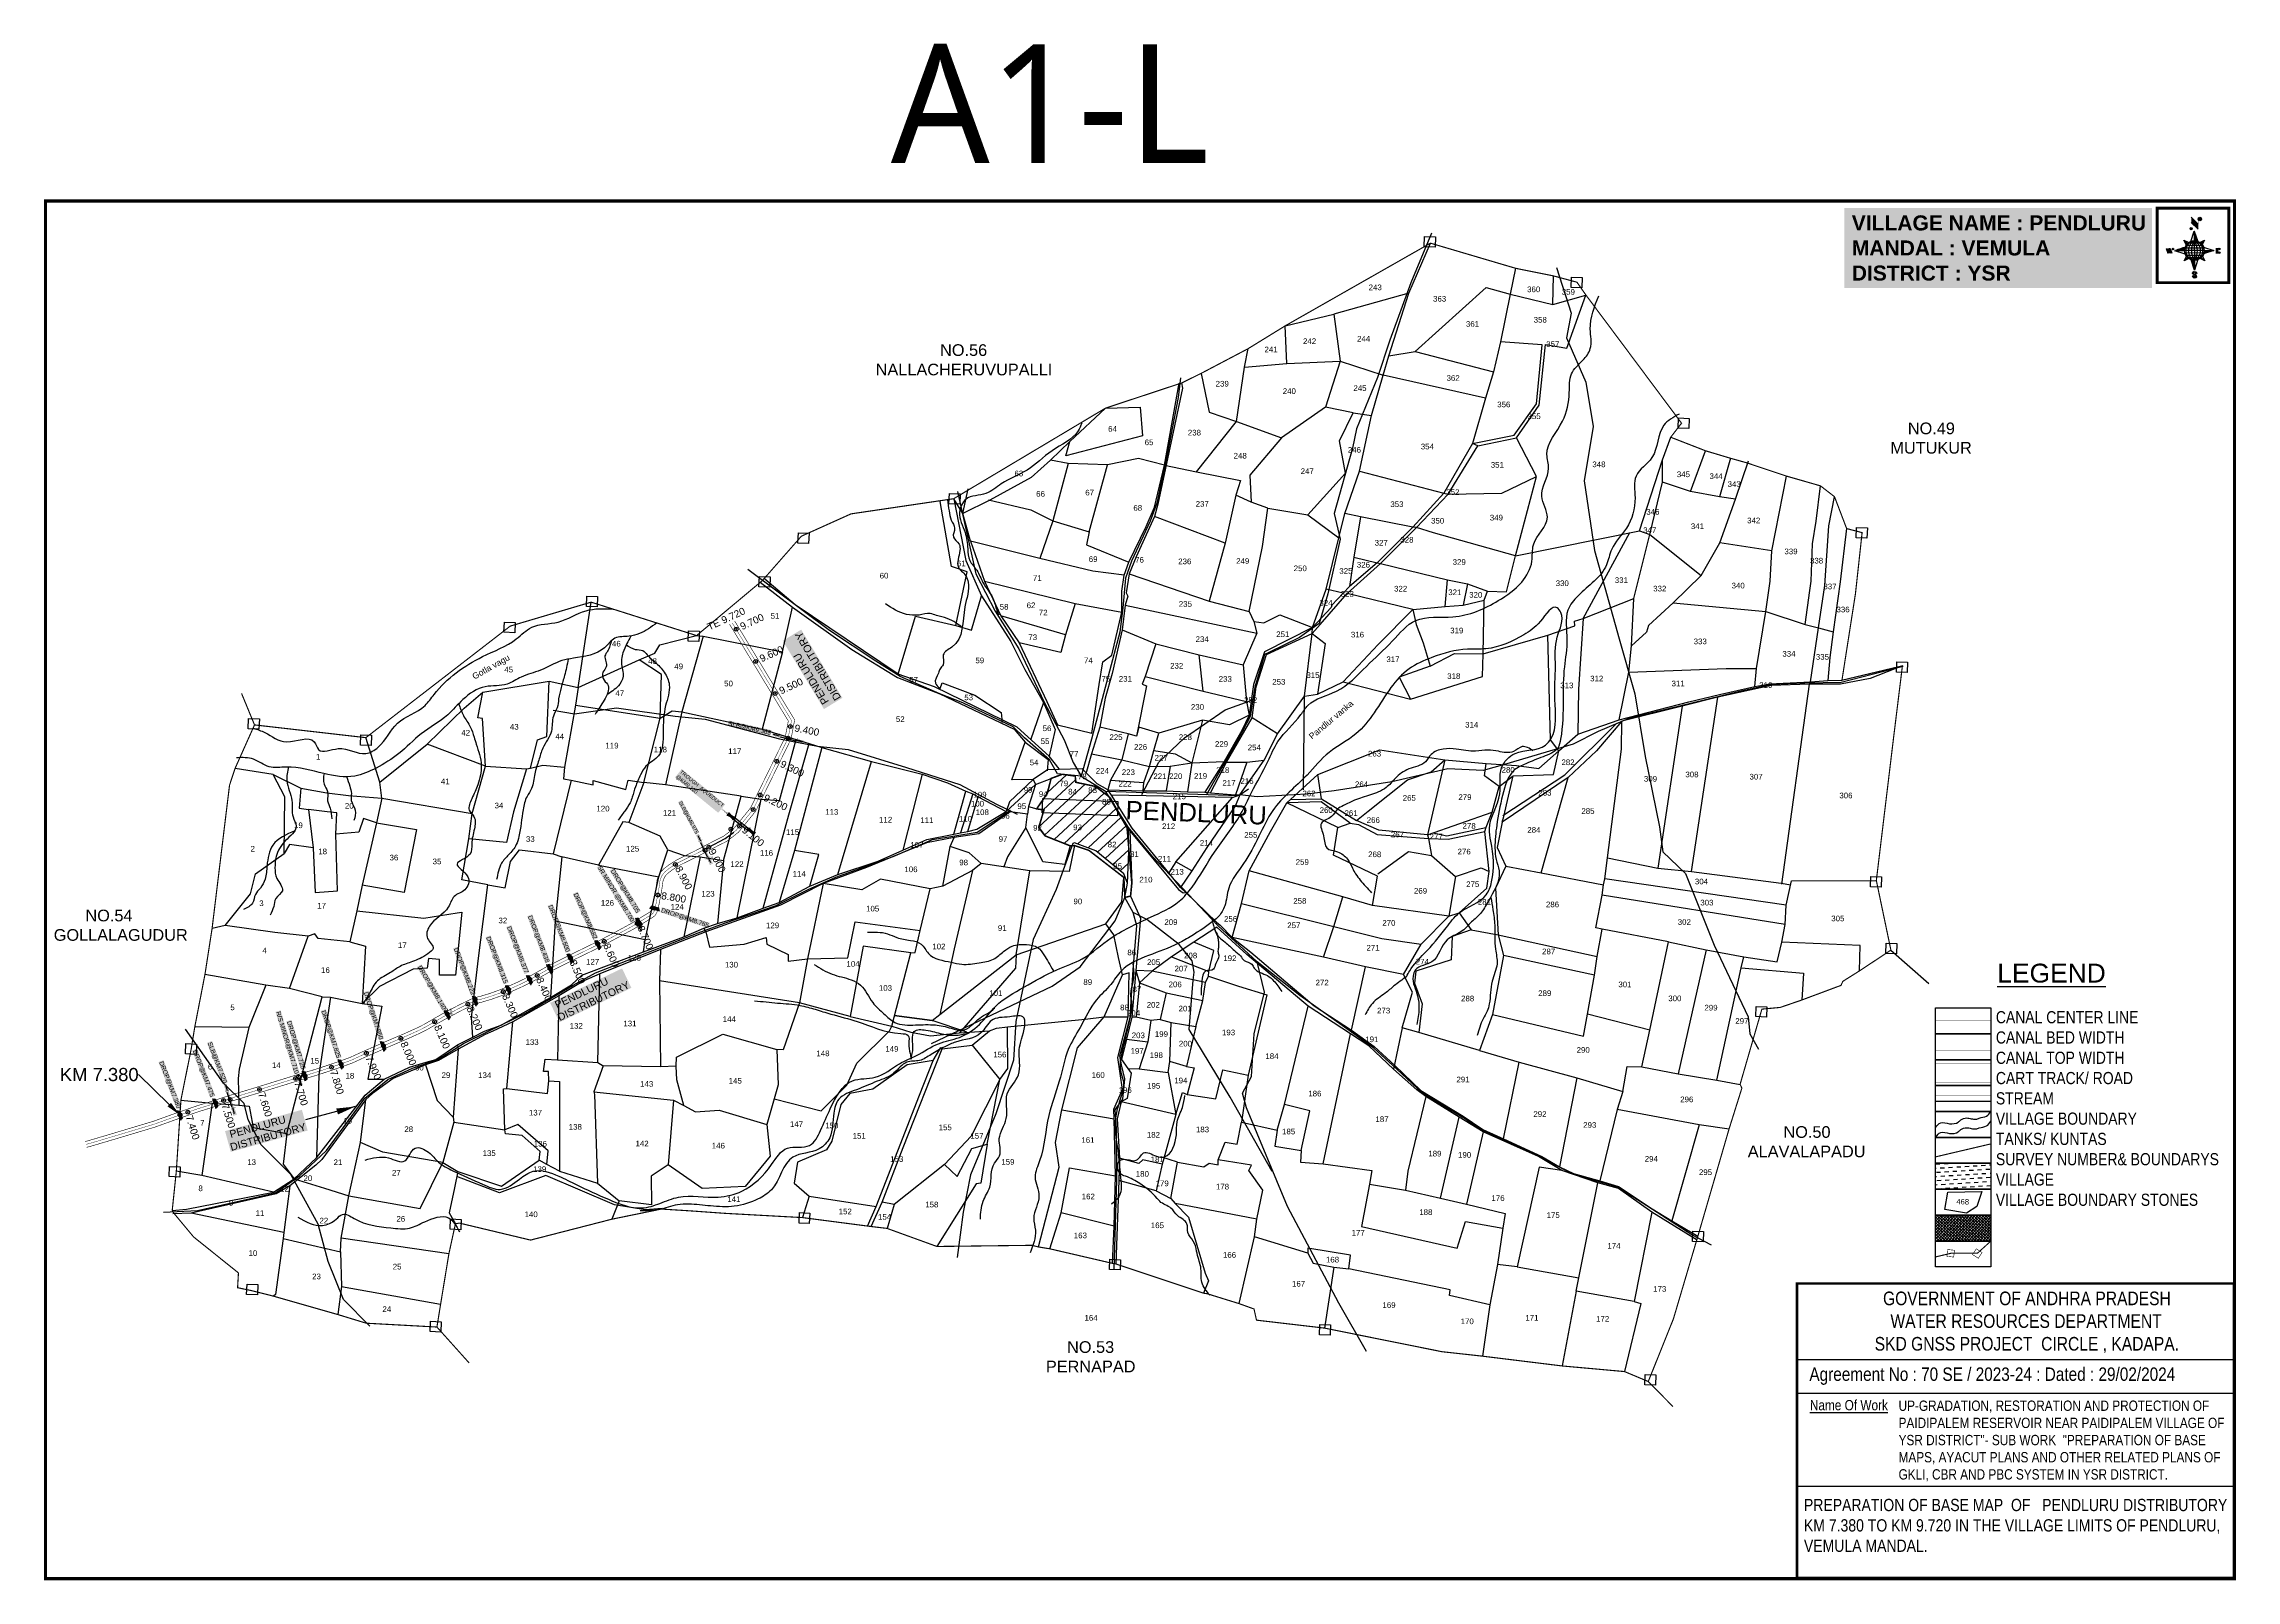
# Model space of a CAD drawing. Header units: inches. Extents: x 212793 to 218619, y 1595744 to 1599829.
import ezdxf
from ezdxf import colors
from ezdxf.entities.mleader import LeaderData, LeaderLine
from ezdxf.enums import TextEntityAlignment as Align
from ezdxf.math import Vec2, Vec3

# ---------------------------------------------------------------- set-up
doc = ezdxf.new("R2010")
doc.units = ezdxf.units.IN
doc.header["$LTSCALE"] = 15
doc.header["$MEASUREMENT"] = 0
doc.header["$PDMODE"] = 32
doc.header["$PDSIZE"] = 10
doc.linetypes.add('ACAD_ISO02W100', pattern=[15, 12, -3])
doc.linetypes.add('HIDDEN2', pattern=[0.1875, 0.125, -0.0625])
for name, color, linetype in [('AQUADUCT', 1, 'Continuous'), ('bord', 1, 'Continuous'), ('BOUNDRY STONES', 240, 'Continuous'), ('CADAS', 1, 'Continuous'), ('CANAL1', 7, 'Continuous'), ('CSMark', 72, 'Continuous'), ('FRAME 025', 7, 'Continuous'), ('PAPER SIZE', 5, 'Continuous'), ('PLOT NO', 7, 'Continuous'), ('PLOTS', 7, 'Continuous'), ('PLOTS NO', 7, 'Continuous'), ('RE REMARKS', 7, 'Continuous'), ('ROADS', 1, 'Continuous'), ('STREAMS', 4, 'Continuous'), ('STRUCTURE', 5, 'Continuous'), ('TABLE', 7, 'Continuous'), ('tank', 4, 'Continuous'), ('TEXT', 1, 'Continuous'), ('text2', 7, 'Continuous'), ('TITLEBLOCK', 7, 'Continuous'), ('VILLAGE', 7, 'Continuous'), ('VILLAGE BOUNDRY', 5, 'Continuous'), ('VILLAGE STONES', 240, 'Continuous')]:
    doc.layers.add(name, color=color, linetype=linetype)
doc.styles.add('A', font='arial.ttf')
doc.styles.add('ARIALN', font='ARIALN.TTF')
doc.styles.get("Standard").update_dxf_attribs({"font": 'arial.ttf'})
doc.styles.add('TMS', font='trebuc.ttf')
doc.linetypes.add('DOTS', pattern='A,1e-06,-3,["●",Standard,S=3,R=0,X=-1.25,Y=-1.25],-3', length=6.000001)
doc.dimstyles.get("Standard").update_dxf_attribs({"dimtxt": 0.18, "dimasz": 0.18, "dimexe": 0.18, "dimexo": 0.0625, "dimgap": 0.09, "dimtad": 0, "dimtih": 1, "dimtoh": 1, "dimdec": 4, "dimzin": 0, "dimdsep": 46, "dimtxsty": 'Standard', "dimcen": 0.09, "dimadec": 0, "dimazin": 0, "dimtfac": 1, "dimtdec": 4, "dimtofl": 0, "dimtmove": 0, "dimatfit": 3, "dimfxl": 1, "dimtolj": 1, "dimtzin": 0, "dimarcsym": 0})
pattern_1 = [(267.297113149, (-8720374.938, 50637915.138), (10.5367255337, -0.497431438), [])]
pattern_2 = [(357.297113149, (-8720374.938, 50637915.138), (0.497431438, 10.5367255337), [])]

# ---------------------------------------------------------------- blocks, each defined once
blk = doc.blocks.new('DROP')
h = blk.add_hatch()
h.set_pattern_fill('ANSI31', color=1, scale=10, angle=45)
h.set_pattern_definition([(90, (-324.4107, -25.7687), (-1.25, 0), [])])
h.paths.add_polyline_path([(-9.9, -4.3), (-13.8, 4.1), (13.8, 4.1), (10.2, -4.3)])
at = {"layer": 'STRUCTURE', "color": 5, "const_width": 0.49}
blk.add_lwpolyline([(-9.9, -4.3), (-13.8, 4.1), (13.8, 4.1), (10.2, -4.3), (-9.9, -4.3)], dxfattribs=at)
at = {"layer": 'STRUCTURE', "color": 5}
blk.add_circle((0, 0), 1.33, dxfattribs=at)
blk = doc.blocks.new('*X7')
at = {"color": 0, "linetype": 'Continuous'}
for p, q in [((6321.6, 240.5), (6322.3, 241.2)), ((6321.6, 240.3), (6322.3, 241)), ((6321.6, 240.1), (6322.3, 240.8)), ((6321.6, 239.9), (6322.4, 240.7)), ((6321.6, 239.8), (6322.4, 240.6)), ((6321.6, 239.6), (6322.5, 240.5)), ((6321.6, 239.4), (6322.5, 240.3)), ((6321.6, 239.2), (6322.6, 240.2)), ((6321.7, 239.1), (6322.6, 240.1)), ((6321.8, 240.8), (6322.4, 241.4)), ((6321.8, 239), (6322.7, 240)), ((6321.8, 239), (6322.8, 239.9)), ((6321.9, 238.9), (6322.9, 239.8)), ((6322, 238.8), (6323, 239.7)), ((6322.1, 241.3), (6322.4, 241.6)), ((6322.1, 238.7), (6323.1, 239.6)), ((6322.2, 238.6), (6323.1, 239.6)), ((6322.3, 238.5), (6323.2, 239.5)), ((6322.4, 238.5), (6323.3, 239.4)), ((6322.5, 238.4), (6323.4, 239.3)), ((6322.7, 238.4), (6323.6, 239.3)), ((6322.8, 238.3), (6323.7, 239.2)), ((6322.9, 238.3), (6323.8, 239.1)), ((6323.1, 238.2), (6323.9, 239.1)), ((6323.2, 238.2), (6324, 239)), ((6323.3, 238.2), (6324.2, 239)), ((6323.5, 238.1), (6324.3, 238.9)), ((6323.7, 238.1), (6324.4, 238.9)), ((6323.8, 238.1), (6324.6, 238.8)), ((6324.1, 238.2), (6324.7, 238.8)), ((6324.3, 238.3), (6324.9, 238.8)), ((6324.6, 238.3), (6325.1, 238.8)), ((6324.8, 238.4), (6325.2, 238.8)), ((6325.1, 238.5), (6325.4, 238.8)), ((6325.4, 238.6), (6325.6, 238.8))]:
    blk.add_line(p, q, dxfattribs=at)
blk = doc.blocks.new('*X6')
at = {"color": 0, "linetype": 'Continuous'}
for p, q in [((6324.4, 240.3), (6324.5, 240.4)), ((6324.6, 240.3), (6324.8, 240.5)), ((6324.7, 240.2), (6325, 240.5)), ((6324.8, 240.2), (6325.2, 240.6)), ((6325, 240.1), (6325.5, 240.6)), ((6325.1, 240.1), (6325.6, 240.6)), ((6325.2, 240), (6325.8, 240.6)), ((6325.3, 240), (6326, 240.6)), ((6325.4, 239.9), (6326.1, 240.6)), ((6325.5, 239.8), (6326.2, 240.5)), ((6325.6, 239.8), (6326.3, 240.5)), ((6325.7, 239.7), (6326.5, 240.4)), ((6325.9, 239.6), (6326.6, 240.3)), ((6326, 239.5), (6326.7, 240.3)), ((6326, 239.4), (6326.8, 240.2)), ((6326.1, 239.3), (6327, 240.2)), ((6326.2, 239.3), (6327.1, 240.1)), ((6326.3, 239.2), (6327.1, 240)), ((6326.4, 239.1), (6327.2, 239.9)), ((6326.5, 239), (6327.3, 239.8)), ((6326.5, 238.9), (6327.4, 239.7)), ((6326.6, 238.8), (6327.5, 239.6)), ((6326.7, 238.7), (6327.5, 239.5)), ((6326.8, 238.6), (6327.6, 239.4)), ((6326.8, 238.5), (6327.7, 239.3)), ((6326.8, 236.5), (6327.4, 237)), ((6326.9, 238.3), (6327.8, 239.2)), ((6326.9, 238.2), (6327.9, 239.1)), ((6326.9, 236.8), (6327.6, 237.4)), ((6327, 238.1), (6327.8, 239)), ((6327, 237.9), (6327.8, 238.8)), ((6327, 237.8), (6327.8, 238.6)), ((6327, 237.6), (6327.8, 238.4)), ((6327, 237.4), (6327.8, 238.2)), ((6327, 237.3), (6327.8, 238)), ((6327, 237.1), (6327.8, 237.9))]:
    blk.add_line(p, q, dxfattribs=at)
blk = doc.blocks.new('H')
at = {"layer": 'bord', "extrusion": (0.000427885, 0.004792, 0.999988)}
h = blk.add_hatch(dxfattribs=at)
h.set_pattern_fill('LINE', color=8, scale=84.387686, angle=-2.7029, style=0)
h.set_pattern_definition(pattern_2)
h.paths.add_polyline_path([(-492, 786, -0.090992), (-448, 775), (-486, 912)])
h = blk.add_hatch(dxfattribs=at)
h.set_pattern_fill('LINE', color=8, scale=84.387686, angle=-92.7029, style=0)
h.set_pattern_definition(pattern_1)
h.paths.add_polyline_path([(-625, 665, -0.090992), (-615, 710), (-751, 671)])
h = blk.add_hatch(dxfattribs=at)
h.set_pattern_fill('LINE', color=8, scale=84.387686, angle=-92.7029, style=0)
h.set_pattern_definition(pattern_1)
h.paths.add_polyline_path([(-246, 647), (-372, 653, -0.090992), (-382, 609)])
h = blk.add_hatch(dxfattribs=at)
h.set_pattern_fill('LINE', color=8, scale=84.387686, angle=-2.7029, style=0)
h.set_pattern_definition(pattern_2)
h.paths.add_polyline_path([(-504, 533, -0.090992), (-549, 543), (-510, 406)])
for p, q in [((-538, 774, -1216), (-487, 906, -1216)), ((-519, 1020, -1217), (-435, 927, -1216)), ((-516, 1087, -1217), (-432, 994, -1217)), ((-487, 906, -1216), (-493, 780, -1216)), ((-487, 906, -1216), (-448, 769, -1216)), ((-865, 701, -1215), (-847, 638, -1215)), ((-847, 700, -1215), (-829, 637, -1215)), ((-829, 699, -1215), (-811, 636, -1215)), ((-829, 699, -1215), (-811, 698, -1215)), ((-811, 698, -1215), (-794, 635, -1215)), ((-752, 665, -1215), (-615, 704, -1215)), ((-752, 665, -1215), (-625, 659, -1215)), ((-619, 614, -1215), (-752, 665, -1215)), ((-639, 526, -1214), (-606, 585, -1215)), ((-627, 794, -1216), (-567, 760, -1216)), ((-627, 794, -1216), (-584, 747, -1215)), ((-599, 731, -1215), (-627, 794, -1216)), ((-421, 753, -1216), (-359, 781, -1216)), ((-359, 781, -1216), (-405, 739, -1216)), ((-399, 576, -1215), (-371, 513, -1214)), ((-359, 781, -1216), (-392, 721, -1215)), ((-246, 641, -1215), (-383, 603, -1215)), ((-379, 693, -1215), (-246, 641, -1215)), ((-373, 647, -1215), (-246, 641, -1215)), ((-213, 669, -1215), (-217, 601, -1215)), ((-197, 600, -1215), (-194, 668, -1215)), ((-639, 526, -1214), (-593, 568, -1215)), ((-577, 553, -1215), (-639, 526, -1214)), ((-511, 400, -1214), (-549, 537, -1214)), ((-460, 533, -1215), (-511, 400, -1214)), ((-505, 527, -1214), (-511, 400, -1214)), ((-371, 513, -1214), (-431, 546, -1215)), ((-371, 513, -1214), (-414, 560, -1215))]:
    blk.add_line(p, q, dxfattribs=at)
at = {"layer": 'bord', "color": 8, "linetype": 'ByBlock', "extrusion": (0.000427885, 0.004792, 0.999988)}
for p, q in [((-373, 647, -1215), (-625, 659, -1215)), ((-378, 616, -1215), (-623, 628, -1215)), ((-375, 679, -1215), (-620, 691, -1215)), ((-392, 585, -1215), (-611, 595, -1215)), ((-386, 711, -1215), (-605, 722, -1215)), ((-411, 744, -1216), (-578, 752, -1216)), ((-493, 780, -1216), (-505, 527, -1214)), ((-420, 555, -1215), (-587, 562, -1215))]:
    blk.add_line(p, q, dxfattribs=at)
at = {"layer": 'bord', "extrusion": (0.000427885, 0.004792, 0.999988), "elevation": -1212}
for points, const_width in [([(-530, 950, 1), (-520, 939, 1)], 14.8), ([(-414, 1073, 1), (-398, 1058, 1)], 22.3), ([(-776, 697, 1), (-769, 690, 1)], 8.9), ([(-180, 618, 1), (-173, 611, 1)], 9.79), ([(-178, 667, 1), (-171, 660, 1)], 9.79), ([(-525, 322, 1), (-533, 329, 1)], 11.1), ([(-490, 362, 1), (-498, 369, 1)], 11.1)]:
    blk.add_lwpolyline(points, format="xyb", close=True, dxfattribs=dict(at, const_width=const_width))
for points, const_width in [([(-522, 960), (-516, 1093)], 1.61), ([(-434, 933), (-428, 1066)], 1.61), ([(-870, 707), (-846, 706)], 0.642), ([(-829, 643), (-855, 644)], 0.642), ([(-829, 643), (-821, 678)], 0.642), ([(-811, 642), (-784, 641)], 0.642), ([(-793, 641), (-782, 694)], 0.642), ([(-177, 605), (-226, 607)], 0.706), ([(-223, 676), (-174, 673)], 0.706), ([(-195, 645), (-185, 644)], 0.706)]:
    blk.add_lwpolyline(points, dxfattribs=dict(at, const_width=const_width))
for points in [[(-537, 317), (-531, 310), (-520, 307), (-505, 307), (-494, 310), (-486, 318), (-487, 326), (-491, 333), (-494, 336), (-503, 341), (-522, 347), (-530, 352), (-534, 355), (-537, 363), (-537, 373), (-530, 381), (-520, 384), (-504, 384), (-493, 380), (-487, 373)], [(-522, 348), (-526, 354), (-528, 361), (-528, 371), (-526, 375), (-521, 381), (-515, 384)], [(-505, 307), (-499, 312), (-497, 319), (-497, 327), (-501, 335), (-509, 343)]]:
    blk.add_lwpolyline(points, dxfattribs=at)
at = {"layer": 'bord', "extrusion": (0.000427885, 0.004792, 0.999988)}
for centre, radius in [((-525, 944, -1212), 14.8), ((-406, 1065, -1212), 22.3), ((-773, 694, -1212), 8.9), ((-498, 659, -1212), 127), ((-177, 615, -1212), 9.79), ((-174, 663, -1212), 9.79), ((-529, 325, -1212), 11.1), ((-494, 365, -1212), 11.1)]:
    blk.add_circle(centre, radius, dxfattribs=at)
at = {"layer": 'bord', "color": 8, "linetype": 'ByBlock', "extrusion": (0.000427885, 0.004792, 0.999988)}
for centre, radius, start, end in [((-482, 658, -1212), 128, 94.9254, 259.6691), ((-437, 656, -1212), 141, 113.2864, 241.308), ((-316, 651, -1212), 222, 142.5892, 212.0053), ((-560, 662, -1212), 141, 293.2864, 61.308), ((-681, 668, -1212), 222, 322.5892, 32.0053), ((-515, 660, -1212), 128, 274.9254, 79.6691)]:
    blk.add_arc(centre, radius, start, end, dxfattribs=at)
at = {"layer": 'bord', "extrusion": (0.000427885, 0.004792, 0.999988)}
for points in [[(-516, 1093, -1212), (-431, 1000, -1212), (-519, 1026, -1212), (-434, 933, -1212)], [(-864, 707, -1212), (-846, 706, -1212), (-846, 644, -1212), (-829, 643, -1212)], [(-829, 705, -1212), (-811, 704, -1212), (-811, 642, -1212), (-793, 641, -1212)], [(-193, 674, -1212), (-197, 606, -1212), (-213, 675, -1212), (-216, 607, -1212)]]:
    blk.add_solid(points, dxfattribs=at)
at = {"layer": 'bord', "extrusion": (0.000427885, 0.004792, 0.999988), "xscale": 7.977342409717546, "yscale": 7.977342409717546, "zscale": 7.977342409717546, "rotation": 138.0840426661453}
for name, p in [('*X6', (38301, -31929, -1212)), ('*X7', (38314, -31951, -1212))]:
    blk.add_blockref(name, p, dxfattribs=at)
blk = doc.blocks.new('1INLET')
at = {"layer": 'STRUCTURE', "color": 190}
for points, const_width in [([(9.4, 10.1), (9.4, 7.3), (5.2, 4.5), (0, 4.5), (0, 4.5), (0, 4.5), (-5.2, 4.5), (-9.4, 7.3), (-9.4, 10.1)], 0.35), ([(0, -4.5), (0, 4.5)], 1.75), ([(7.3, 5.9), (22.7, 5.9)], 0.35), ([(-9.4, -10.1), (-9.4, -7.3), (-5.2, -4.5), (0, -4.5), (5.2, -4.5), (9.4, -7.3), (9.4, -10.1)], 0.35), ([(7.3, -5.9), (22.7, -5.9)], 0.35)]:
    blk.add_lwpolyline(points, dxfattribs=dict(at, const_width=const_width))
at = {"layer": 'STRUCTURE', "color": 0}
blk.add_circle((0, 0), 1.31, dxfattribs=at)
blk.add_leader([(26, 0.1), (5.6, 0)], dimstyle='Standard', override={"dimasz": 8, "dimgap": 0.09, "dimtad": 0}, dxfattribs=at)
blk = doc.blocks.new('1SLB')
at = {"layer": 'STRUCTURE'}
h = blk.add_hatch(dxfattribs=at)
h.set_pattern_fill('DOTS', color=6, scale=14, angle=320.37225, style=0)
h.set_pattern_definition([(320.372247934, (-538945.0768, -1194857.3203), (0.89503691186, 0.39489261377), [0, -0.875])])
h.paths.add_polyline_path([(-43.8, 3.5), (-43.8, -3.5), (-23.1, -3.5), (-21, -2.1), (21, -2.1), (23.1, -3.5), (43.8, -3.5), (43.8, 3.5), (23.1, 3.5), (21, 2.1), (-21, 2.1), (-23.1, 3.5)])
at = {"layer": 'STRUCTURE', "color": 6, "linetype": 'ACAD_ISO02W100', "ltscale": 0.5, "const_width": 0.35}
for points in [[(-43.8, 3.5), (-23.1, 3.5)], [(23.1, 3.5), (43.8, 3.5)], [(-43.8, -3.5), (-23.1, -3.5)], [(23.1, -3.5), (43.8, -3.5)]]:
    blk.add_lwpolyline(points, dxfattribs=at)
at = {"layer": 'STRUCTURE', "color": 6, "const_width": 0.44}
for points in [[(-25.2, 7.7), (-25.2, 4.9), (-21, 2.1), (21, 2.1), (25.2, 4.9), (25.2, 7.7)], [(-25.2, -7.7), (-25.2, -4.9), (-21, -2.1), (21, -2.1), (25.2, -4.9), (25.2, -7.7)]]:
    blk.add_lwpolyline(points, dxfattribs=at)
at = {"layer": 'STRUCTURE', "color": 6}
blk.add_lwpolyline([(-21, -2.1), (21, -2.1)], dxfattribs=at)
blk.add_lwpolyline([(-21, -2.1), (21, -2.1)], dxfattribs=at)
at = {"layer": 'STRUCTURE', "color": 0}
blk.add_circle((0, 0), 0.871, dxfattribs=at)
for points in [[(-40.8, 0), (-24.8, 0)], [(39.6, -0.2), (23.5, -0.2)]]:
    blk.add_leader(points, dimstyle='Standard', override={"dimasz": 10, "dimgap": 0.09, "dimtad": 0}, dxfattribs=at)
blk = doc.blocks.new('UT')
at = {"layer": 'STRUCTURE'}
h = blk.add_hatch(dxfattribs=at)
h.set_pattern_fill('DASH', color=150, scale=8, angle=-39.62775, style=0)
h.set_pattern_definition([(320.372247933, (-4370.464, -6260.8811), (1.40800153113, 0.132407282), [1, -1])])
h.paths.add_polyline_path([(765163, 1700681.9), (765165.6, 1700680.6), (765167.2, 1700680.3), (765169.1, 1700680), (765172.4, 1700679.6), (765176.4, 1700679.3), (765179.5, 1700679.5), (765183.1, 1700679.9), (765187.7, 1700680.9), (765188.9, 1700681.2), (765193.1, 1700682.2), (765196.1, 1700680.2), (765196.1, 1700672.2), (765193.1, 1700670.2), (765190.5, 1700670.8), (765188.1, 1700671.3), (765185.5, 1700671.8), (765183.6, 1700672.1), (765181, 1700672.5), (765180.3, 1700672.5), (765178.5, 1700672.6), (765176.7, 1700672.6), (765174.6, 1700672.5), (765172.5, 1700672.3), (765170.4, 1700672), (765168.5, 1700671.7), (765166.1, 1700671.2), (765165, 1700670.8), (765163, 1700669.7)])
h.paths.add_polyline_path([(765259.1, 1700682.2), (765256.1, 1700680.2), (765256.1, 1700672.2), (765259.1, 1700670.2), (765261.9, 1700671), (765264.4, 1700671.6), (765266.4, 1700672), (765269.1, 1700672.5), (765272.7, 1700673), (765276.1, 1700673.1), (765278.6, 1700672.9), (765281.2, 1700672.7), (765283.9, 1700672.3), (765286.4, 1700671.9), (765288, 1700671.3), (765289.2, 1700670.6), (765289.1, 1700682.7), (765287.6, 1700681.8), (765285.7, 1700681.2), (765283, 1700680.7), (765281.2, 1700680.4), (765276.7, 1700679.9), (765272.7, 1700679.9), (765268.7, 1700680.3), (765264.8, 1700681), (765261.2, 1700681.7)])
at = {"layer": 'STRUCTURE', "color": 150, "const_width": 0.628}
for points in [[(765190.1, 1700688.2), (765190.1, 1700684.2), (765196.1, 1700680.2), (765256.1, 1700680.2), (765262.1, 1700684.2), (765262.1, 1700688.2)], [(765190.1, 1700664.2), (765190.1, 1700668.2), (765196.1, 1700672.2), (765256.1, 1700672.2), (765262.1, 1700668.2), (765262.1, 1700664.2)]]:
    blk.add_lwpolyline(points, dxfattribs=at)
at = {"layer": 'STRUCTURE', "color": 150}
for points in [[(765196.1, 1700680.2), (765256.1, 1700680.2)], [(765196.1, 1700672.2), (765256.1, 1700672.2)], [(765196.1, 1700672.2), (765256.1, 1700672.2)]]:
    blk.add_lwpolyline(points, dxfattribs=at)
at = {"layer": 'STRUCTURE', "color": 0}
blk.add_circle((765226.1, 1700676.2), 1.89, dxfattribs=at)
at = {"layer": 'STRUCTURE', "color": 150}
for points in [[(765163, 1700681.9), (765164.4, 1700681.1), (765167.9, 1700680.2), (765171.2, 1700679.8), (765176.1, 1700679.4), (765184.7, 1700680.3), (765193.1, 1700682.2)], [(765163, 1700669.7), (765164.3, 1700670.6), (765167.8, 1700671.6), (765171.2, 1700672.1), (765176, 1700672.6), (765184.7, 1700672), (765193.1, 1700670.2)], [(765289.1, 1700682.7), (765287.8, 1700681.9), (765284.3, 1700680.9), (765280.9, 1700680.4), (765276.1, 1700679.8), (765267.4, 1700680.5), (765259.1, 1700682.2)], [(765289.2, 1700670.6), (765287.8, 1700671.4), (765284.2, 1700672.3), (765280.9, 1700672.7), (765276.1, 1700673.1), (765267.4, 1700672.2), (765259.1, 1700670.2)]]:
    blk.add_spline(points, degree=3, dxfattribs=at)
at = {"layer": 'STRUCTURE', "color": 0}
blk.add_text('STREAM', height=5, dxfattribs=at).set_placement((765148.2, 1700675.8), align=Align.MIDDLE_CENTER)
for points in [[(765190.9, 1700676), (765164.2, 1700675.8)], [(765289.3, 1700676.7), (765265.4, 1700676.4)]]:
    blk.add_leader(points, dimstyle='Standard', override={"dimasz": 10, "dimgap": 0.09, "dimtad": 0}, dxfattribs=at)

msp = doc.modelspace()

# ---------------------------------------------------------------- hatches: boundary and pattern name
at = {"layer": 'PLOTS'}
h = msp.add_hatch(dxfattribs=at)
h.set_pattern_fill('ANSI31', color=11, scale=8.14279, angle=-2.28829)
h.set_pattern_definition([(42.711708, (188861.52, 1894701.788), (-17.5365867, 18.9964269), [])])
h.paths.add_polyline_path([(215535.7, 1597865.5), (215534.1, 1597882.1), (215499.6, 1597886.8), (215469.8, 1597875.7), (215459.9, 1597835.9), (215431.7, 1597794.9), (215451, 1597791.9), (215436.9, 1597744.9), (215453.8, 1597723.1), (215521, 1597696.4), (215525.4, 1597696.8), (215528.7, 1597706.1), (215589.1, 1597683.6), (215673.7, 1597613.4), (215676.4, 1597680.4), (215676.3, 1597690.7), (215671.7, 1597744.8), (215623.2, 1597828), (215587.6, 1597854.5)])
h.paths.add_polyline_path([(215431.7, 1597822.5), (215465.3, 1597821.2), (215466.3, 1597846.1), (215432.7, 1597847.5)], flags=9)
h.paths.add_polyline_path([(215522.9, 1597733.7), (215556.5, 1597732.4), (215557.5, 1597757.3), (215523.9, 1597758.7)], flags=24)
h.paths.add_polyline_path([(215416.5, 1597732.7), (215450.1, 1597731.4), (215451.1, 1597756.3), (215417.5, 1597757.6)], flags=9)
h.paths.add_polyline_path([(215629.5, 1597630.7), (215663.1, 1597629.4), (215664.1, 1597654.3), (215630.5, 1597655.7)], flags=25)
h.paths.add_polyline_path([(215509.6, 1597828.7), (215543.2, 1597827.3), (215544.2, 1597852.3), (215510.6, 1597853.6)], flags=24)
h.paths.add_polyline_path([(215563, 1597832.6), (215596.6, 1597831.3), (215597.6, 1597856.2), (215564, 1597857.6)], flags=24)
h.paths.add_polyline_path([(215614.7, 1597688.2), (215648.3, 1597686.9), (215649.3, 1597711.8), (215615.7, 1597713.2)], flags=24)
h.paths.add_polyline_path([(215599.7, 1597801.9), (215633.2, 1597800.5), (215634.2, 1597825.4), (215600.6, 1597826.8)], flags=24)
h.paths.add_polyline_path([(215486.4, 1597850.7), (215520, 1597849.4), (215520.9, 1597874.3), (215487.4, 1597875.7)], flags=24)
at = {"layer": 'tank'}
h = msp.add_hatch(dxfattribs=at)
h.set_pattern_fill('DASH', color=256, scale=87.483662, angle=3.54054, style=0)
h.set_pattern_definition([(3.5405362, (-338943.039, 374917.532), (10.23927005, 11.58990176), [10.93545779, -10.93545779])])
h.paths.add_polyline_path([(217820.7, 1596852.4), (217967.6, 1596852.4), (217967.6, 1596783.6), (217820.7, 1596783.6)])
at = {"layer": 'VILLAGE', "linetype": 'Continuous'}
h = msp.add_hatch(dxfattribs=at)
h.set_pattern_fill('SACNCR', color=256, scale=58.759845, angle=1.53032, style=0)
h.set_pattern_definition([(46.53031993, (-338943.0387, 374917.532), (-3.997901602, 3.789848172), []), (46.53031993, (-338939.145, 374917.636), (-3.997901602, 3.789848172), [0, -5.508735462])])
h.paths.add_polyline_path([(217820.7, 1596714.7), (217967.6, 1596714.7), (217967.6, 1596645.8), (217820.7, 1596645.8)])

# ---------------------------------------------------------------- linework, layer by layer
at = {"layer": 'BOUNDRY STONES'}
for points in [[(216462.7, 1599316.8), (216491.2, 1599315.6), (216490.2, 1599288.3), (216461.6, 1599289.4)], [(216852.8, 1599208.8), (216881.3, 1599207.6), (216880.2, 1599180.3), (216851.7, 1599181.4)], [(217137.4, 1598834.3), (217165.9, 1598833.2), (217164.8, 1598805.8), (217136.3, 1598807)], [(215199.6, 1598633.6), (215228.1, 1598632.5), (215227, 1598605.2), (215198.5, 1598606.3)], [(214798.2, 1598528.9), (214826.7, 1598527.8), (214825.6, 1598500.4), (214797.1, 1598501.6)], [(217610.7, 1598542.9), (217639.2, 1598541.8), (217638.1, 1598514.4), (217609.6, 1598515.6)], [(214694.6, 1598412.7), (214723.1, 1598411.6), (214722, 1598384.3), (214693.5, 1598385.4)], [(214235.9, 1598360.5), (214264.4, 1598359.4), (214263.3, 1598332), (214234.8, 1598333.2)], [(214017, 1598291.7), (214045.5, 1598290.5), (214044.4, 1598263.2), (214015.9, 1598264.4)], [(214506.7, 1598268.3), (214535.2, 1598267.2), (214534.1, 1598239.8), (214505.6, 1598241)], [(217717.5, 1598186), (217746, 1598184.8), (217744.9, 1598157.5), (217716.4, 1598158.6)], [(213337.2, 1598035.2), (213365.7, 1598034.1), (213364.6, 1598006.7), (213336.1, 1598007.9)], [(213635.6, 1597991.6), (213664.1, 1597990.5), (213663, 1597963.2), (213634.5, 1597964.3)], [(217648.4, 1597615), (217676.9, 1597613.8), (217675.8, 1597586.5), (217647.3, 1597587.6)], [(217689.2, 1597438), (217717.7, 1597436.8), (217716.6, 1597409.5), (217688.1, 1597410.6)], [(217344, 1597269.7), (217372.5, 1597268.6), (217371.4, 1597241.3), (217342.9, 1597242.4)], [(213170.3, 1597170.6), (213198.8, 1597169.5), (213197.7, 1597142.1), (213169.2, 1597143.3)], [(213127, 1596844.4), (213155.5, 1596843.2), (213154.4, 1596815.9), (213125.9, 1596817)], [(214801.1, 1596721.3), (214828.3, 1596720.3), (214827.2, 1596692.5), (214800, 1596693.6)], [(213874, 1596704.4), (213902.5, 1596703.2), (213901.5, 1596675.9), (213872.9, 1596677)], [(217175.4, 1596671.8), (217203.9, 1596670.7), (217202.8, 1596643.3), (217174.3, 1596644.5)], [(215626.3, 1596597.3), (215654.8, 1596596.1), (215653.7, 1596568.8), (215625.2, 1596570)], [(213333, 1596531.2), (213361.5, 1596530.1), (213360.4, 1596502.8), (213331.9, 1596503.9)], [(213820.7, 1596432.4), (213849.2, 1596431.2), (213848.1, 1596403.9), (213819.6, 1596405.1)], [(216184.3, 1596424.2), (216212.8, 1596423), (216211.7, 1596395.7), (216183.2, 1596396.8)], [(217048.8, 1596290.9), (217077.3, 1596289.8), (217076.2, 1596262.5), (217047.7, 1596263.6)]]:
    msp.add_lwpolyline(points, close=True, dxfattribs=at)
at = {"layer": 'CANAL1', "color": 200, "const_width": 1.5}
for points in [[(214615.4, 1598285.8), (214771.6, 1598028.5), (214763.3, 1597985.6), (214671.2, 1597797.3), (214627.9, 1597744.2), (214620.4, 1597738.3), (214612, 1597731.6), (214602.5, 1597724.3), (214597, 1597720.8), (214579.7, 1597712.4), (214525.6, 1597684.1), (214475.1, 1597659), (214454.1, 1597646), (214439.5, 1597634.4), (214433.9, 1597628.4), (214428.1, 1597620.4), (214422.8, 1597606.5), (214419.1, 1597579.8), (214411.1, 1597538.9), (214407.3, 1597525.4), (214405.3, 1597522.1), (214402.1, 1597519.7), (214388.8, 1597511.5), (214354.2, 1597490.2), (214313.1, 1597467.9), (214264.4, 1597442), (214190.7, 1597406.2), (214131.4, 1597376.3), (214082.5, 1597348.9), (214055.2, 1597335.5), (214026.5, 1597322.6), (214003.8, 1597313.2), (213977, 1597303.6), (213953.6, 1597296.6), (213942.1, 1597293.9), (213935.7, 1597292.2), (213921.3, 1597285.5), (213896.7, 1597273.5), (213864.8, 1597256.7), (213857.4, 1597252.8), (213834.4, 1597239.8), (213804.9, 1597222.6), (213786.4, 1597213.1), (213754.8, 1597198.8), (213694.2, 1597172.9), (213638, 1597148.3), (213607.5, 1597134.2), (213579.2, 1597123.9), (213541.8, 1597111.2), (213508.4, 1597100.4), (213464.1, 1597087.3), (213361.1, 1597055.4), (213286.3, 1597032.7), (213242.8, 1597018.6), (213197.5, 1597004.4), (213139.5, 1596984.2), (213083.8, 1596964.1), (212986.4, 1596934.8), (212917.2, 1596914.3), (212902.3, 1596910.2)], [(214629.1, 1598294.1), (214788.4, 1598031.5), (214778.7, 1597980.4), (214684.8, 1597788.7), (214639.1, 1597732.7), (214630.3, 1597725.8), (214621.9, 1597719.1), (214611.7, 1597711.2), (214604.8, 1597706.8), (214586.9, 1597698.1), (214532.9, 1597669.8), (214482.9, 1597645), (214463.3, 1597632.9), (214450.4, 1597622.7), (214446.3, 1597618.2), (214442.3, 1597612.7), (214438.4, 1597602.5), (214434.9, 1597577.1), (214426.7, 1597535.2), (214422.1, 1597519), (214417.5, 1597511.3), (214411.2, 1597506.5), (214397.2, 1597497.8), (214362.2, 1597476.4), (214320.6, 1597453.8), (214271.6, 1597427.7), (214197.8, 1597391.8), (214138.9, 1597362.2), (214089.9, 1597334.7), (214062, 1597321), (214032.9, 1597307.9), (214009.6, 1597298.2), (213982, 1597288.4), (213957.7, 1597281.1), (213945.9, 1597278.4), (213941.2, 1597277.1), (213928.2, 1597271.1), (213904, 1597259.3), (213872.3, 1597242.5), (213865.1, 1597238.7), (213842.4, 1597225.9), (213812.6, 1597208.6), (213793.4, 1597198.7), (213761.3, 1597184.2), (213700.5, 1597158.2), (213644.5, 1597133.7), (213613.6, 1597119.4), (213584.5, 1597108.8), (213546.8, 1597096), (213513.1, 1597085.1), (213468.7, 1597072), (213365.7, 1597040.1), (213291.1, 1597017.5), (213247.7, 1597003.3), (213202.5, 1596989.2), (213144.9, 1596969.1), (213088.9, 1596948.9), (212991, 1596919.5), (212921.6, 1596898.9), (212906.9, 1596894.9)]]:
    msp.add_lwpolyline(points, dxfattribs=at)
at = {"layer": 'CANAL1', "color": 1, "linetype": 'HIDDEN2', "ltscale": 4, "const_width": 1}
msp.add_lwpolyline([(214622.5, 1598289.5), (214780, 1598030), (214771, 1597983), (214678, 1597793), (214633.5, 1597738.4), (214625.3, 1597732.1), (214617, 1597725.3), (214607.1, 1597717.7), (214600.9, 1597713.8), (214583.3, 1597705.3), (214529.3, 1597676.9), (214479, 1597652), (214458.7, 1597639.4), (214445, 1597628.6), (214440.1, 1597623.3), (214435.2, 1597616.6), (214430.6, 1597604.5), (214427, 1597578.4), (214418.9, 1597537.1), (214414.7, 1597522.2), (214411.4, 1597516.7), (214406.7, 1597513.1), (214393, 1597504.6), (214358.2, 1597483.3), (214316.9, 1597460.9), (214268, 1597434.9), (214194.2, 1597399), (214135.2, 1597369.3), (214086.2, 1597341.8), (214058.6, 1597328.2), (214029.7, 1597315.2), (214006.7, 1597305.7), (213979.5, 1597296), (213955.6, 1597288.9), (213944, 1597286.2), (213938.5, 1597284.7), (213924.8, 1597278.3), (213900.4, 1597266.4), (213868.6, 1597249.6), (213861.3, 1597245.8), (213838.4, 1597232.9), (213808.7, 1597215.6), (213789.9, 1597205.9), (213758, 1597191.5), (213697.3, 1597165.5), (213641.3, 1597141), (213610.5, 1597126.8), (213581.9, 1597116.4), (213544.3, 1597103.6), (213510.7, 1597092.8), (213466.4, 1597079.6), (213363.4, 1597047.7), (213288.7, 1597025.1), (213245.2, 1597010.9), (213200, 1596996.8), (213142.2, 1596976.6), (213086.4, 1596956.5), (212988.7, 1596927.2), (212919.4, 1596906.6), (212904.6, 1596902.5)], dxfattribs=at)
at = {"layer": 'CANAL1', "color": 1, "linetype": 'HIDDEN2', "ltscale": 100, "const_width": 0.72, "elevation": -4.1}
msp.add_lwpolyline([(217820.7, 1597231.3), (217967.6, 1597231.3)], dxfattribs=at)
at = {"layer": 'CANAL1', "color": 5, "ltscale": 100, "const_width": 0.72, "elevation": -4.1}
for points in [[(217967.6, 1597173.2), (217820.7, 1597173.2)], [(217967.6, 1597151.6), (217820.7, 1597151.6)]]:
    msp.add_lwpolyline(points, dxfattribs=at)
at = {"layer": 'CANAL1', "color": 1, "ltscale": 100, "const_width": 0.72, "elevation": -4.1}
for points in [[(217967.6, 1597118.7), (217820.7, 1597118.7)], [(217967.6, 1597068.3), (217820.7, 1597068.3)]]:
    msp.add_lwpolyline(points, dxfattribs=at)
at = {"layer": 'FRAME 025', "lineweight": -3, "elevation": 9}
for points in [[(217452.5, 1596331.2), (218613.2, 1596331.2)], [(217452, 1596241.6), (218612.7, 1596241.6)], [(217449.5, 1595994.2), (218610.2, 1595994.2)]]:
    msp.add_lwpolyline(points, dxfattribs=at)
at = {"layer": 'PAPER SIZE', "color": 5, "const_width": 8.68}
msp.add_lwpolyline([(212797.4, 1599411.3), (218615, 1599411.3), (218615, 1595748.4), (212797.4, 1595748.4)], close=True, dxfattribs=at)
at = {"layer": 'PAPER SIZE', "color": 5, "const_width": 6.91, "elevation": 9}
msp.add_lwpolyline([(218613.2, 1595750.2), (217452.5, 1595750.2), (217452.5, 1596532.8), (218613.2, 1596532.8)], close=True, dxfattribs=at)
at = {"layer": 'PLOT NO', "elevation": -4.1}
for points in [[(217820.7, 1597265.7), (217967.6, 1597265.7), (217967.6, 1597196.8), (217820.7, 1597196.8)], [(217820.7, 1597196.8), (217967.6, 1597196.8), (217967.6, 1597127.9), (217820.7, 1597127.9)], [(217820.7, 1597127.9), (217967.6, 1597127.9), (217967.6, 1597059.1), (217820.7, 1597059.1)], [(217820.7, 1597059.1), (217967.6, 1597059.1), (217967.6, 1596990.2), (217820.7, 1596990.2)], [(217820.7, 1596990.2), (217967.6, 1596990.2), (217967.6, 1596921.3), (217820.7, 1596921.3)], [(217820.7, 1596921.3), (217967.6, 1596921.3), (217967.6, 1596852.4), (217820.7, 1596852.4)], [(217820.7, 1596852.4), (217967.6, 1596852.4), (217967.6, 1596783.6), (217820.7, 1596783.6)], [(217820.7, 1596783.6), (217967.6, 1596783.6), (217967.6, 1596714.7), (217820.7, 1596714.7)], [(217820.7, 1596714.7), (217967.6, 1596714.7), (217967.6, 1596645.8), (217820.7, 1596645.8)], [(217820.7, 1596645.8), (217967.6, 1596645.8), (217967.6, 1596576.9), (217820.7, 1596576.9)]]:
    msp.add_lwpolyline(points, close=True, dxfattribs=at)
msp.add_lwpolyline([(217845.3, 1596730), (217852.8, 1596775.4), (217943.5, 1596777.5), (217930.4, 1596737.7), (217903, 1596719.5), (217845.3, 1596730)], dxfattribs=at)
at = {"layer": 'PLOT NO', "color": 4}
for points in [[(217820.7, 1596947.6, -4.1), (217834.1, 1596960.5, -4.1), (217857.7, 1596957.8, -4.1), (217880.8, 1596962.2, -4.1), (217887.6, 1596967.7, -4.1), (217903.1, 1596973, -4.1), (217915.4, 1596971, -4.1), (217927.5, 1596969.7, -4.1), (217936.6, 1596972.6, -4.1), (217955.6, 1596977.7, -4.1), (217967.6, 1596990.2, -4.1)], [(217820.7, 1596921.8, -4.1), (217834.1, 1596934.7, -4.1), (217857.7, 1596932, -4.1), (217880.8, 1596936.4, -4.1), (217887.6, 1596941.9, -4.1), (217903.1, 1596947.2, -4.1), (217915.4, 1596945.2, -4.1), (217927.5, 1596943.9, -4.1), (217936.6, 1596946.8, -4.1), (217955.6, 1596951.9, -4.1), (217967.6, 1596964.4, -4.1)]]:
    msp.add_spline(points, degree=3, dxfattribs=at)
at = {"layer": 'PLOTS'}
for points in [[(216140.8, 1597845.3), (216143.4, 1598094.9), (216163.4, 1598261.3), (216164.4, 1598277.4), (216200.6, 1598379), (216234.7, 1598515.1), (216250.5, 1598580.5), (216289.2, 1598692.7), (216321.6, 1598841), (216352.2, 1598947.6), (216367.6, 1598999.2), (216420.5, 1599166.4), (216478.1, 1599299)], [(216704.3, 1599232.2), (216689.7, 1599163.6), (216664.3, 1599036.7), (216645.5, 1598956.5), (216624.8, 1598887.3), (216589.9, 1598766.5), (216513.9, 1598634.3), (216431.6, 1598544.1), (216336.3, 1598449.1), (216262.8, 1598386.5), (216245.7, 1598368.2), (216215.6, 1598336.1), (216214, 1598330.1), (216164.4, 1598277.4), (216036.9, 1598212.1), (216008, 1598125.3), (215996.1, 1598043.9), (215977.1, 1598003.2), (215929.8, 1597920.4), (215878.1, 1597839.5)], [(215621.1, 1597845.7), (215714.6, 1597843), (215775.7, 1597842.4), (215832.2, 1597840.1), (215878.1, 1597839.5), (215893.5, 1597837.4), (215959.7, 1597832.6), (215971.8, 1597832.4), (216035.8, 1597924.7), (216071.2, 1597994.7), (216143.4, 1598094.9), (216177.7, 1598099.8), (216245.7, 1598132.8), (216338.8, 1598231.8), (216431.4, 1598324.8), (216517.4, 1598333.3), (216565.1, 1598336.1), (216621.2, 1598349.7), (216630.1, 1598373.9), (216680, 1598371.9), (216704.5, 1598467.7), (216760.1, 1598678.3), (216706.7, 1598781.1), (216766.9, 1598868.2), (216783.8, 1599029.2), (216840.2, 1599019.8), (216891.4, 1599160.9)], [(216420.5, 1599166.4), (216220.9, 1599110.4), (216238.4, 1598985.5), (216199.4, 1598862.9), (216081.9, 1598781.5), (215998.5, 1598682.5), (216002, 1598610.5), (215960.6, 1598628.6), (215932.5, 1598501), (215890.2, 1598346.9)], [(216367.6, 1598999.2), (216437.2, 1599011.3), (216626, 1599181), (216689.7, 1599163.6), (216803.5, 1599135.6), (216891.4, 1599160.9)], [(216803.5, 1599135.6), (216804.8, 1599212)], [(216092.3, 1599079.3), (216220.9, 1599110.4)], [(216096.1, 1598978.8), (216092.3, 1599079.3)], [(215856.3, 1598691.1), (215962.9, 1598825.2), (215983.9, 1598969.5), (215993.6, 1599018.5)], [(215983.9, 1598969.5), (216096.1, 1598978.8), (216238.4, 1598985.5), (216352.2, 1598947.6)], [(216437.2, 1599011.3), (216645.5, 1598956.5)], [(216604, 1598759.8), (216589.9, 1598766.5), (216700.4, 1598788.9), (216759.7, 1598871.7), (216775, 1599028.5), (216664.3, 1599036.7)], [(215816.7, 1598927.2), (215818.8, 1598913.4), (215776.3, 1598713.5), (215753.5, 1598604.6), (215744.5, 1598572.5), (215695.9, 1598465.2), (215677.8, 1598419.7), (215669, 1598369.3), (215673.7, 1598360.1), (215667.2, 1598336.5), (215658.6, 1598271), (215632.6, 1598154.5), (215613.8, 1598089.1), (215599.2, 1598012), (215577.5, 1597941.4), (215562.1, 1597887.8)], [(215578.4, 1597996.4), (215598.1, 1598125.1), (215607.8, 1598185.7), (215631.1, 1598203.1), (215657.9, 1598317.9), (215658, 1598373.8), (215664, 1598415.8), (215676.6, 1598451), (215723, 1598545.2), (215745.1, 1598597.3), (215770.9, 1598708.9), (215810.2, 1598926.7)], [(215868.4, 1598952.6), (215889.9, 1598849.6), (215962.9, 1598825.2), (216081.9, 1598781.5)], [(216624.8, 1598887.3), (216352.2, 1598947.6)], [(215614.5, 1598860.4), (215706.8, 1598862.9), (215712.7, 1598786.7), (215509.3, 1598733.4), (215519.8, 1598771.5), (215614.5, 1598860.4)], [(216045.5, 1598594.4), (216152.4, 1598576.3), (216252.4, 1598687.1), (216236.1, 1598773.7), (216272.6, 1598847.9), (216199.4, 1598862.9)], [(216272.6, 1598847.9), (216321.6, 1598841)], [(215519.8, 1598771.5), (215468.3, 1598722)], [(215893.5, 1597837.4), (215936, 1597918.8), (216004.2, 1598037), (216015.2, 1598119.2), (216042.7, 1598205.6), (216163.4, 1598261.3), (216185.3, 1598285.1), (216256.8, 1598367.5), (216345.2, 1598447.2), (216441.4, 1598542.8), (216525.3, 1598631.9), (216604, 1598759.8), (216706.7, 1598781.1)], [(216979.4, 1598031.7), (217005.1, 1598158.5), (217012.6, 1598228.4), (217018.5, 1598354.6), (217061.4, 1598524.3), (217094.7, 1598663.3), (217095.2, 1598723.3), (217116.6, 1598783)], [(215770.9, 1598708.9), (215702.4, 1598726.7), (215619.8, 1598710), (215515.3, 1598713.1), (215468.3, 1598722), (215417.2, 1598675.5), (215307, 1598615.3), (215235.3, 1598580.6), (215249.5, 1598646.1)], [(215303.8, 1598616.5), (215416, 1598589.9), (215474.6, 1598560.6), (215571, 1598531.5), (215619.8, 1598710)], [(215515.3, 1598713.1), (215474.6, 1598560.6), (215439.9, 1598460.3)], [(215770.9, 1598708.9), (215856.3, 1598691.1), (215973.5, 1598668.1), (215960.6, 1598628.6)], [(216289.2, 1598692.7), (216513.9, 1598634.3), (216525.3, 1598631.9), (216667.4, 1598634), (216760.1, 1598678.3)], [(216704.5, 1598467.7), (217033.7, 1598534), (217061.4, 1598524.3), (217197.4, 1598415.2), (217229.5, 1598471), (217247.1, 1598502.1), (217289.1, 1598617.9), (217323.5, 1598720.3)], [(217033.7, 1598534), (217095.2, 1598723.3)], [(217169.2, 1598639.1), (217209.3, 1598746.9)], [(217275.4, 1598727.1), (217246.6, 1598624.1)], [(217289.1, 1598617.9), (217246.6, 1598624.1), (217169.2, 1598639.1), (217094.7, 1598663.3)], [(217340.4, 1598120.3), (217344.3, 1598167.8), (217369.1, 1598320), (217381.3, 1598400.3), (217385.8, 1598481.1), (217424.4, 1598679.6)], [(217473.8, 1598284.8), (217486.4, 1598375.5), (217490, 1598399.9), (217493.1, 1598499.7), (217503.6, 1598560.2), (217514.6, 1598653.7)], [(215217, 1598282.1), (215247.1, 1598425), (215205.5, 1598439.7), (215175, 1598612.5)], [(215211, 1598619.5), (215243.3, 1598455.6), (215284.9, 1598361.5), (215362.9, 1598239.8), (215400.3, 1598165.7), (215449.3, 1598077.6), (215481.1, 1598006.1), (215465.1, 1597935.2)], [(215664, 1598415.8), (215581.2, 1598427.3), (215439.9, 1598460.3), (215256.1, 1598506.8), (215235.3, 1598580.6), (215211, 1598619.5)], [(215996.2, 1598319.9), (216032, 1598492.6), (216045.5, 1598594.4), (216002, 1598610.5)], [(216152.4, 1598576.3), (216234.7, 1598515.1)], [(216704.5, 1598467.7), (216486, 1598528.5), (216441.4, 1598542.8), (216431.6, 1598544.1), (216292.3, 1598571.6), (216250.5, 1598580.5)], [(217412.1, 1597594.8), (217485.7, 1598126.5), (217487.7, 1598132.4), (217509.5, 1598275.9), (217526, 1598388.5), (217537.2, 1598547.3), (217551.9, 1598624.9)], [(215571, 1598531.5), (215563.7, 1598497.1), (215676.6, 1598451)], [(215932.5, 1598501), (215744.5, 1598572.5)], [(216292.3, 1598571.6), (216274.9, 1598463.9), (216262.8, 1598386.5), (216245.7, 1598368.2), (216200.6, 1598379)], [(216883.9, 1598300.7), (217007.8, 1598529.7)], [(217584.2, 1598540.1), (217567.4, 1598398.4), (217548.8, 1598265.6), (217539.3, 1598197.3), (217533.9, 1598136.1)], [(215256.1, 1598506.8), (215293.1, 1598400.2), (215336.1, 1598308.4), (215385.2, 1598236.3), (215458.7, 1598080.4), (215487, 1598018.6), (215578.4, 1597996.4)], [(216274.9, 1598463.9), (216336.3, 1598449.1), (216345.2, 1598447.2), (216523.6, 1598403.5), (216576.3, 1598393.4), (216630.1, 1598373.9)], [(217385.8, 1598481.1), (217247.1, 1598502.1)], [(215491.5, 1597901.1), (215465.1, 1597935.2), (215379.4, 1598012.3), (215160.1, 1598119.7), (215063.6, 1598152.8), (214789.5, 1598337.6), (214709.4, 1598405.4)], [(215293.1, 1598400.2), (215533.5, 1598340.9), (215657.9, 1598317.9)], [(215677.8, 1598419.7), (215890.2, 1598346.9), (215996.2, 1598319.9), (216008.8, 1598292.9), (216035.2, 1598289.1), (216077.6, 1598311.1), (216164.4, 1598277.4)], [(216517.4, 1598333.3), (216523.6, 1598403.5)], [(217197.4, 1598415.2), (217123, 1598342.3), (217057.7, 1598282.5), (217052.5, 1598264.8), (217012.6, 1598228.4)], [(213933.2, 1597187.4), (213929.8, 1597240), (213948.4, 1597398), (213972.7, 1597593.3), (213903.8, 1597606), (213922.3, 1597715.3), (213931.5, 1597782.3), (213967.1, 1597908), (213958.5, 1598035.2), (213946, 1598036.5), (213959.4, 1598105.5), (214135.7, 1598134.3), (214212.8, 1598117.6), (214247.5, 1598344.5)], [(214696.8, 1598398), (214783, 1598331.1), (214940.5, 1598218.8), (215062.1, 1598144.3), (215174, 1598100.7), (215371.5, 1598007.2), (215400.6, 1597971.8), (215462.5, 1597926.2), (215459.9, 1597895.8)], [(215063.6, 1598152.8), (215109.8, 1598307), (215217, 1598282.1), (215258.2, 1598269.7), (215284.9, 1598361.5)], [(215533.5, 1598340.9), (215508.3, 1598257.4), (215496.2, 1598210.2), (215385.2, 1598236.3)], [(216245.7, 1598132.8), (216424.8, 1598086.6), (216616.7, 1598146.8), (216618, 1598207.2), (216621.2, 1598349.7)], [(216431.4, 1598324.8), (216256.8, 1598367.5)], [(216477.4, 1598174.2), (216542.1, 1598207.6), (216618, 1598207.2), (216790, 1598257), (216861.8, 1598281.5), (216861.1, 1598293.5), (216883.9, 1598300.7), (217018.5, 1598354.6)], [(216576.3, 1598393.4), (216565.1, 1598336.1)], [(217123, 1598342.3), (217369.1, 1598320), (217473.8, 1598284.8), (217509.5, 1598275.9), (217548.8, 1598265.6)], [(214545, 1598254.3), (214756.3, 1598212), (214783, 1598331.1)], [(215508.3, 1598257.4), (215336.1, 1598308.4)], [(215667.2, 1598336.5), (216016.8, 1598261.8)], [(216008.8, 1598292.9), (216016.8, 1598261.8), (215980.4, 1598177.5), (215989.3, 1598079.9), (215996.1, 1598043.9), (215944.2, 1598018.3), (215872.2, 1598030.8), (215843.6, 1597917.3), (215832.2, 1597840.1)], [(216431.4, 1598324.8), (216440.1, 1598284.7), (216458.7, 1598236), (216477.4, 1598174.2), (216395.2, 1598145), (216424.8, 1598086.6)], [(216883.9, 1598300.7), (216871.2, 1598113.1), (216869.8, 1597993.7)], [(214212.8, 1598117.6), (214374.8, 1598191.4), (214416.9, 1598209.1), (214430.3, 1598230.6), (214527.7, 1598255.6), (214545, 1598254.3), (214488.2, 1598053), (214444.8, 1597859.1), (214387.4, 1597865), (214430.8, 1598036), (214434.3, 1598152.3), (214374.8, 1598191.4)], [(215658.6, 1598271), (215748.2, 1598233.7), (215863.1, 1598204), (215980.4, 1598177.5)], [(215748.2, 1598233.7), (215720.2, 1598146.4), (215712, 1598126.5), (215723.6, 1598121.7), (215697.1, 1597988.6)], [(216163.4, 1598261.3), (216198.3, 1598234.4), (216177.7, 1598099.8)], [(216819.1, 1597949.6), (216796.9, 1597978.3), (216790, 1598257)], [(214756.3, 1598212), (214701.6, 1598007.2)], [(215873.9, 1598108.2), (215863.1, 1598204)], [(217732.4, 1598175.1), (217646.6, 1598141.2), (217568.1, 1598126.5), (217485.7, 1598126.5), (217383.9, 1598122.8), (217242.2, 1598091.5), (217147.4, 1598067.7), (216987, 1598027.8), (216919.2, 1597949.5), (216844.2, 1597878.4), (216668.8, 1597759.8), (216655.4, 1597692.1), (216678, 1597642.6), (216651.4, 1597584), (216658.2, 1597459.9), (216672.6, 1597405.1), (216642.9, 1597247.9), (216608.8, 1597152.3), (216446.8, 1597200.4), (216403.1, 1597213), (216380.3, 1597103.1)], [(217005.1, 1598158.5), (217264.2, 1598168.2), (217344.3, 1598167.8)], [(214086.7, 1597902.7), (214105, 1597978.7), (214129.5, 1597987.6), (214135.7, 1598134.3)], [(214212.8, 1598117.6), (214205.6, 1598071), (214176.8, 1597905.9), (214173.9, 1597874.5), (214194.2, 1597871.2), (214146.7, 1597674.9), (214169.8, 1597667.2), (214151.9, 1597496), (214139.8, 1597293.1)], [(215175.3, 1598114.9), (215180.8, 1598129.8), (215266.8, 1598097.6), (215337.5, 1598050.9), (215339.5, 1598024.3)], [(215720.2, 1598146.4), (215873.9, 1598108.2), (215989.3, 1598079.9)], [(215951.4, 1597452.6), (215975.9, 1597542.9), (215996.4, 1597629.8), (216052.6, 1597734.5), (216096, 1597810.6), (216178.7, 1597886.1), (216343.5, 1597952.1), (216516.3, 1597925.5), (216626.5, 1597915.7), (216706.7, 1597910.3), (216766, 1597902.3), (216819.1, 1597949.6), (216869.8, 1597993.7), (216979.4, 1598031.7), (217164.7, 1598079.3), (217246.2, 1598099.3), (217340.4, 1598120.3), (217379.5, 1598127.7), (217487.7, 1598132.4), (217533.9, 1598136.1), (217571.7, 1598136.8)], [(213686.3, 1597865.9), (213811.7, 1597967.2), (213910.1, 1598062.5), (213959.4, 1598105.5)], [(214205.6, 1598071), (214430.8, 1598036), (214462.5, 1598055.5), (214488.2, 1598053), (214701.6, 1598007.2), (214792.6, 1597979.1), (214826.7, 1597969.1), (214860.7, 1597958.4), (214992.6, 1597920.9), (215127.6, 1597886.8), (215194.8, 1597864.1), (215243.5, 1597842), (215261.8, 1597834.9), (215275.9, 1597827.1), (215350.3, 1597788.1)], [(215449.3, 1598077.6), (215415, 1597977.4)], [(217147.4, 1598067.7), (217082.3, 1597637.3), (217171.8, 1597627.9), (217242.2, 1598091.5)], [(215872.2, 1598030.8), (215756.5, 1597995.8), (215702.8, 1598011.8), (215697.1, 1597988.6), (215674.4, 1597994.8), (215599.2, 1598012)], [(215674.4, 1597994.8), (215657.7, 1597925.1), (215627.8, 1597870.9), (215621.1, 1597845.7)], [(215714.6, 1597843), (215716.7, 1597865.2), (215731.7, 1597907.8), (215743, 1597949.9), (215756.5, 1597995.8)], [(216071.2, 1597994.7), (216004.2, 1598037)], [(216670.6, 1597776.9), (216835.6, 1597885.2), (216973.8, 1598023.1)], [(217040, 1597108.7), (217061.5, 1597206.2), (216895.7, 1597249.2), (216913.7, 1597352.4), (216921.6, 1597402.4), (216934.5, 1597475.1), (216917.4, 1597478.4), (216934.8, 1597565.8), (216937.9, 1597592.8), (216941.2, 1597608.6), (216948.7, 1597664.5), (216985.8, 1597954), (216987, 1598027.8)], [(213691, 1597823.3), (213686.3, 1597865.9), (213648.8, 1597984.2)], [(213967.1, 1597908), (213811.7, 1597967.2)], [(214645.9, 1597828.8), (214699.5, 1597820.9), (214747.8, 1597817.2), (214792.6, 1597979.1)], [(214704.5, 1597531), (214772.5, 1597779.4), (214826.7, 1597969.1)], [(214860.7, 1597958.4), (214788.1, 1597684.2), (214747.3, 1597545.9)], [(215421.9, 1597873), (215365.5, 1597871.8), (215400.6, 1597971.8)], [(215577.5, 1597941.4), (215657.7, 1597925.1), (215731.7, 1597907.8), (215786.1, 1597908.3), (215843.6, 1597917.3), (215929.8, 1597920.4), (215936, 1597918.8), (215989.7, 1597919.3), (216035.8, 1597924.7)], [(215743, 1597949.9), (215799.7, 1597940.8), (215843.6, 1597917.3)], [(216668.8, 1597759.8), (216672.9, 1597774.7), (216698.1, 1597882.8), (216805.4, 1597885.8), (216819.1, 1597949.6)], [(213274.8, 1597484.8), (213342.4, 1597568.6), (213355.1, 1597621.7), (213432.1, 1597676.4), (213433.2, 1597827), (213402.2, 1597886), (213301.1, 1597902.2)], [(213402.2, 1597886), (213476.4, 1597849.7), (213471.9, 1597797.1), (213496.2, 1597793.6), (213509.2, 1597691.2), (213446.1, 1597700.2), (213432.1, 1597676.4)], [(213517.8, 1596867.1), (213647.3, 1597033.3), (213697.3, 1597076.1), (213764.7, 1597108.2), (213809, 1597121.3), (213835, 1597128.6), (213892.3, 1597167.5), (213933.2, 1597187.4), (213964.3, 1597204.1), (214008.4, 1597220.1), (214139.8, 1597293.1), (214195.5, 1597326.8), (214223.2, 1597352.9), (214386.4, 1597414.7), (214493.7, 1597454.9), (214547.4, 1597477.7), (214583.4, 1597490), (214635.8, 1597505.2), (214704.5, 1597531), (214747.3, 1597545.9), (214829.1, 1597589.6), (214902.8, 1597620.5), (215010.7, 1597656), (215075.7, 1597685), (215139.8, 1597713.8), (215211.3, 1597727.6), (215229.3, 1597731), (215248.2, 1597734.5), (215272.8, 1597740.5), (215350.3, 1597788.1), (215428.5, 1597859.9), (215469.8, 1597875.7), (215499.6, 1597886.8), (215534.1, 1597882.1), (215535.7, 1597865.5), (215587.6, 1597854.5), (215627.1, 1597825.1), (215671.7, 1597744.8), (215679.2, 1597736.3), (215808.5, 1597580.7), (215821, 1597571.9), (215828.3, 1597572.1), (215909.5, 1597493.2), (215919.1, 1597485.7), (215951.4, 1597452.6), (216000.8, 1597413.5), (216168.9, 1597271.2), (216268.2, 1597206.3), (216328.1, 1597163.2), (216383, 1597112.9), (216452.3, 1597046), (216565.3, 1596977.7), (216617.4, 1596942.7), (216672.5, 1596917.1), (216773.7, 1596870.6), (216821.4, 1596843.4), (216857.9, 1596825.6), (216927.9, 1596805.6), (216977.9, 1596790.5), (217067.6, 1596731.3), (217119.6, 1596699.7), (217188.9, 1596659)], [(214075.6, 1597901.5), (214041.2, 1597787.1), (214022.7, 1597705.6), (213922.3, 1597715.3)], [(213967.1, 1597908), (214075.6, 1597901.5), (214086.7, 1597902.7), (214119.5, 1597911.3), (214176.8, 1597905.9)], [(214902.8, 1597620.5), (214992.6, 1597920.9)], [(215127.6, 1597886.8), (215075.7, 1597685)], [(215828.3, 1597572.1), (215813.6, 1597586.1), (215783.1, 1597624.9), (215685.7, 1597743.8), (215630.6, 1597831.1), (215621.1, 1597845.7), (215592.3, 1597861.7), (215552.2, 1597901.3), (215460.5, 1597898.5), (215421.9, 1597873), (215359.1, 1597813.3), (215350.3, 1597788.1)], [(215409.8, 1597801.3), (215431.7, 1597794.9), (215459.9, 1597835.9), (215469.8, 1597875.7)], [(215786.1, 1597908.3), (215775.7, 1597842.4)], [(215989.7, 1597919.3), (215959.7, 1597832.6)], [(216105.5, 1597819.9), (216188.5, 1597821.3), (216178.7, 1597886.1)], [(216188.5, 1597821.3), (216281.5, 1597763.5), (216312.4, 1597788.9), (216417.1, 1597871.7), (216479.7, 1597893.1), (216516.3, 1597925.5), (216470.3, 1597725.7), (216340.5, 1597738.5), (216281.5, 1597763.5)], [(216265, 1597756.5), (216286.9, 1597753.3), (216336.8, 1597726.7), (216472.7, 1597716), (216525.2, 1597713.9), (216622.5, 1597735.1), (216626.1, 1597745.8), (216641.7, 1597786.1), (216660.7, 1597854.3), (216621.3, 1597882.3), (216626.5, 1597915.7)], [(216660.7, 1597854.3), (216698.1, 1597882.8)], [(216771.9, 1597624.7), (216844.2, 1597878.4)], [(213476.4, 1597849.7), (213545.1, 1597837.2), (213602.6, 1597830), (213691, 1597823.3), (213677, 1597758), (213642.5, 1597769.1), (213630.5, 1597733), (213569.3, 1597727.8)], [(213691, 1597823.3), (213931.5, 1597782.3)], [(214194.2, 1597871.2), (214252.7, 1597858.9), (214252.5, 1597870.5), (214339.6, 1597846.6), (214346.3, 1597870.9), (214387.4, 1597865), (214348, 1597758.4), (214331.7, 1597760.8), (214267, 1597645), (214169.8, 1597667.2)], [(214451.6, 1597686.3), (214494.4, 1597670.7), (214537.6, 1597667.2), (214599, 1597657.6), (214645.9, 1597828.8), (214444.8, 1597859.1)], [(214635.8, 1597505.2), (214699.5, 1597820.9)], [(215211.3, 1597727.6), (215243.5, 1597842)], [(215261.8, 1597834.9), (215229.3, 1597731)], [(215248.2, 1597734.5), (215275.9, 1597827.1)], [(215421.9, 1597873), (215428.5, 1597859.9), (215409.8, 1597801.3), (215407.5, 1597781)], [(215627.8, 1597870.9), (215716.7, 1597865.2)], [(215951.8, 1597825.1), (215630.6, 1597831.1)], [(215801.6, 1597653.8), (215951.8, 1597825.1), (215971.8, 1597832.4)], [(215971.8, 1597832.4), (215959.9, 1597803.8), (215884, 1597691.9), (215844.3, 1597630), (215813.6, 1597586.1)], [(215407.5, 1597781), (215361, 1597787), (215277.6, 1597728.6), (215212.6, 1597719.1), (215139.2, 1597704.2), (214979.5, 1597638.7), (214864.6, 1597596.5), (214751, 1597539.2), (214552.4, 1597467.9), (214431.8, 1597421.3), (214270.3, 1597355.9), (214228.2, 1597337.3), (214162, 1597297.4), (214039.2, 1597228.5), (213986.5, 1597203.6), (213966, 1597195.3), (213894.4, 1597156), (213841.8, 1597125.9), (213807.4, 1597114), (213721.7, 1597078.1), (213666.6, 1597038.2), (213648.5, 1597022), (213531.7, 1596863), (213516, 1596847.2), (213463.9, 1596805.7), (213446.4, 1596792.2), (213410.2, 1596771.6), (213184.7, 1596720.2), (213135.9, 1596718.5)], [(213677, 1597758), (213638.7, 1597591.9), (213624.6, 1597524), (213605.8, 1597441), (213522.4, 1597450), (213513.1, 1597462.6), (213495.7, 1597456.5)], [(213509.2, 1597691.2), (213514.2, 1597572.3), (213573, 1597577.3), (213569.3, 1597727.8), (213571.5, 1597784.1), (213546.4, 1597786.8), (213496.2, 1597793.6)], [(213677, 1597758), (213783.5, 1597740.1), (213750.6, 1597572.4), (213638.7, 1597591.9)], [(214267, 1597645), (214427.3, 1597614.3), (214451.6, 1597686.3), (214431.2, 1597722.6), (214348, 1597758.4)], [(215403.2, 1597745.4), (215407.5, 1597781)], [(215431.7, 1597794.9), (215451, 1597791.9), (215436.9, 1597744.9), (215453.8, 1597723.1), (215521, 1597696.4), (215532.3, 1597697.3)], [(216232.2, 1597745.2), (216265, 1597756.5), (216187.9, 1597813.7), (216096, 1597810.6)], [(216323.8, 1597537.7), (216337.7, 1597615.8), (216220.4, 1597672.1), (216232.2, 1597745.2), (216096, 1597810.6)], [(216470.3, 1597725.7), (216641.7, 1597786.1)], [(214991.4, 1596684.4), (215021.4, 1596749.3), (215076.5, 1596894.1), (215180.4, 1597156.9), (215260.5, 1597166.5), (215306.6, 1597204.5), (215325.1, 1597211.8), (215354.1, 1597214.9), (215560.5, 1597236.1), (215611, 1597242.1), (215674.4, 1597241.8), (215677.5, 1597359.3), (215660.1, 1597353.6), (215649.1, 1597399.7), (215636.5, 1597459.6), (215615.7, 1597489.3), (215657.7, 1597548.1), (215663.3, 1597612.5), (215570.3, 1597684.6), (215532.3, 1597697.3), (215517.6, 1597628.6), (215413.2, 1597630.2), (215283.9, 1597649.9), (215252.4, 1597677.7), (215201.8, 1597695.1), (215212.6, 1597719.1)], [(215521, 1597696.4), (215506.8, 1597647.2), (215447.8, 1597653.9), (215403.2, 1597745.4), (215354.1, 1597667.1), (215344.7, 1597640.3)], [(215679.2, 1597736.3), (215684.3, 1597597.6), (215681.1, 1597563), (215707.8, 1597504.4), (215695.3, 1597365.4), (215684.7, 1597241.1), (215670.3, 1597182.2), (215657.4, 1597128.8), (215673.5, 1597104.7), (215682.5, 1597092.4), (215672.2, 1597025.1), (215656, 1597015.6), (215645.4, 1596970.3), (215652, 1596866.3), (215649.6, 1596806.8), (215642.3, 1596584.8)], [(216470.3, 1597725.7), (216472.7, 1597716), (216481.3, 1597670.7), (216545, 1597615.4), (216612.8, 1597638.2), (216634.3, 1597628.2), (216622.5, 1597735.1)], [(216484.9, 1597730.7), (216521.7, 1597723.6), (216625.4, 1597745)], [(213972.7, 1597593.3), (214018.8, 1597584.6), (214033.3, 1597654.8), (214056.9, 1597685.9), (214146.7, 1597674.9)], [(214537.6, 1597667.2), (214493.7, 1597454.9)], [(214599, 1597657.6), (214583.4, 1597490)], [(214829.1, 1597589.6), (214852.4, 1597673.9), (214788.1, 1597684.2)], [(215283.9, 1597649.9), (215260.9, 1597631.4), (215182.6, 1597589.4), (215148.3, 1597582.5)], [(215182.6, 1597589.4), (215201.8, 1597695.1)], [(215844.3, 1597630), (215801.6, 1597653.8), (215783.1, 1597624.9)], [(216338.5, 1597622.4), (216420, 1597681.9), (216481.3, 1597670.7)], [(216678, 1597642.6), (216771.9, 1597624.7), (216937.9, 1597592.8)], [(216948.7, 1597664.5), (217082.3, 1597637.3), (217171.8, 1597627.9), (217410.3, 1597597.4), (217436.2, 1597593.2)], [(214864.6, 1597596.5), (214822.2, 1597395.7), (214801, 1597278.7), (214757.5, 1597153.8), (214741.4, 1597155.1), (214744.5, 1597060.9), (214734.3, 1597023.5), (214714.2, 1596956), (214723.3, 1596871.3), (214656.7, 1596790.8), (214542.7, 1596785.9), (214452.1, 1596848.4), (214406.8, 1596818.6), (214408.1, 1596741.6), (214321.6, 1596753.1), (214302.4, 1596703.8)], [(214386.4, 1597414.7), (214391.5, 1597446.2), (214427.3, 1597614.3)], [(214734.3, 1597023.5), (214859, 1596991.7), (214927, 1597059.9), (214953.2, 1597118.5), (215040.3, 1597205), (215046.4, 1597217.3), (215097.5, 1597411.9), (215108.9, 1597412.7), (215121.9, 1597471.2), (215148.3, 1597582.5), (215016.2, 1597607.8), (214967.3, 1597579.6), (214864.6, 1597596.5)], [(215053.2, 1597245.2), (215153.8, 1597231.8), (215173.9, 1597248.5), (215377.5, 1597406.9), (215413.2, 1597630.2)], [(215260.9, 1597631.4), (215212.4, 1597423), (215173.9, 1597248.5)], [(216194.3, 1597400.3), (216221.1, 1597482), (216245.2, 1597561.3), (215996.4, 1597629.8)], [(216545, 1597615.4), (216527, 1597510), (216554.6, 1597518.3), (216627.8, 1597584.2), (216634.3, 1597628.2)], [(217423.8, 1597538.6), (216941.2, 1597608.6)], [(217110.8, 1597441.5), (217210.6, 1597419.7), (217310.6, 1597401.7), (217399.3, 1597388), (217412.2, 1597440.3), (217420.4, 1597487.1), (217423.8, 1597538.6), (217437.9, 1597603.9), (217663.1, 1597604.3)], [(215975.9, 1597542.9), (216221.1, 1597482), (216348.8, 1597450.5), (216453.6, 1597434.9), (216527, 1597510), (216323.8, 1597537.7), (216245.2, 1597561.3)], [(217420.4, 1597487.1), (216934.8, 1597565.8)], [(213446, 1597317.1), (213495.7, 1597456.5), (213406.6, 1597466.5), (213274.8, 1597484.8), (213240.1, 1597476.6)], [(213624.6, 1597524), (213802.8, 1597504.4), (213891.2, 1597518.8), (213903.5, 1597519.9), (213887, 1597352.3), (213844.7, 1597352.4), (213844.8, 1597394.6), (213815.6, 1597396.6), (213811.3, 1597371.6), (213774.6, 1597369), (213684.9, 1597323), (213639, 1597277.3)], [(214391.5, 1597446.2), (214151.9, 1597496)], [(214547.4, 1597477.7), (214552.4, 1597467.9), (214562.5, 1597427), (214653.8, 1597434.7), (214713, 1597453), (214714.8, 1597435.4), (214771.5, 1597408), (214770.7, 1597389.8), (214822.2, 1597395.7), (214929.3, 1597398.5), (214948.9, 1597494.4), (215121.9, 1597471.2)], [(215377.5, 1597406.9), (215615.7, 1597489.3)], [(215910.1, 1597480.5), (215849.4, 1597440.7), (215790.1, 1597401.5), (215738.4, 1597362.9), (215705, 1597332.5), (215695.7, 1597240.7), (215684.7, 1597241.1)], [(217187.2, 1596647.7), (217066.7, 1596722.6), (216977.7, 1596785.1), (216922.6, 1596800.3), (216827.2, 1596833.4), (216765.6, 1596870.5), (216618.4, 1596936.4), (216554, 1596975.3), (216465.7, 1597029.8), (216442, 1597047.8), (216380.3, 1597103.1), (216314.4, 1597165.2), (216265.7, 1597196.6), (216153.2, 1597270.2), (215989.9, 1597407.8), (215910.1, 1597480.5)], [(216586.7, 1597472.8), (216535.4, 1597455.8), (216533.5, 1597393.5), (216439.2, 1597362.9), (216435.8, 1597331.1), (216455.9, 1597276.6), (216446.8, 1597200.4)], [(216554.6, 1597518.3), (216586.7, 1597472.8), (216658.2, 1597459.9), (216921.6, 1597402.4)], [(217061.5, 1597206.2), (217110.8, 1597441.5), (216934.5, 1597475.1)], [(213605.8, 1597441), (213647.7, 1597430.2), (213639, 1597277.3)], [(214431.8, 1597421.3), (214429.6, 1597337.4), (214431.7, 1597109), (214279.9, 1597111.4)], [(215097.5, 1597411.9), (214970.2, 1597430.2), (214935.7, 1597243.1), (214801, 1597278.7), (214429.6, 1597337.4)], [(215695.3, 1597365.4), (215705, 1597332.5), (215775.9, 1597306), (215873.1, 1597285), (215880.7, 1597333.4), (215888.4, 1597350.2), (215888.9, 1597362.4), (215902, 1597418.2), (215849.4, 1597440.7)], [(216403.1, 1597213), (216430.8, 1597307.7), (216406.4, 1597354.3), (216305.6, 1597374.9), (216194.3, 1597400.3), (215951.4, 1597452.6)], [(216406.4, 1597354.3), (216453.6, 1597434.9)], [(217210.6, 1597419.7), (217136.3, 1597090.7)], [(217618.6, 1597364.3), (217619.7, 1597431.5), (217412.2, 1597440.3)], [(213438.7, 1596932), (213532.6, 1597294.8), (213446, 1597317.1), (213383.3, 1597326.2), (213221.2, 1597354.7)], [(214265.3, 1597120.3), (214270.3, 1597355.9)], [(215377.5, 1597406.9), (215375.7, 1597371.3), (215226.6, 1597199.4)], [(215436.4, 1596630), (215491.2, 1596842.5), (215481.8, 1596908.1), (215498.5, 1596994.4), (215540.5, 1597159.4), (215611, 1597242.1), (215660.1, 1597353.6)], [(215880.7, 1597333.4), (215738.4, 1597362.9), (215695.3, 1597365.4)], [(215790.1, 1597401.5), (215888.9, 1597362.4)], [(215888.4, 1597350.2), (215968.4, 1597323.3), (216043.6, 1597300.6), (215993.3, 1597086.4)], [(216268.2, 1597206.3), (216305.6, 1597374.9)], [(216913.7, 1597352.4), (216672.6, 1597405.1)], [(217239.4, 1597073.7), (217304, 1597372.6), (217310.6, 1597401.7)], [(217304, 1597372.6), (217469.5, 1597357.8), (217464.9, 1597286.6)], [(213383.3, 1597326.2), (213337.7, 1597213.2), (213312.1, 1597102.6), (213309.5, 1597077.5), (213310.9, 1597007.3)], [(213532.6, 1597294.8), (213555.1, 1597294.6), (213524, 1597087.7), (213517.8, 1596867.1)], [(213555.1, 1597294.6), (213639, 1597277.3), (213691.6, 1597270.3), (213653.7, 1597075.9), (213697.3, 1597076.1)], [(214162, 1597297.4), (214157.7, 1597127.4), (214265.3, 1597120.3), (214279.9, 1597111.4), (214254.3, 1597042.3), (214256.2, 1597035.2), (214264.5, 1596799.3), (214321.6, 1596753.1)], [(215775.9, 1597306), (215759.7, 1597235.2), (215735, 1597232.4), (215695.7, 1597240.7)], [(214935.7, 1597243.1), (215046.4, 1597217.3), (215097.3, 1597200.8), (215149.7, 1597191.8), (215226.6, 1597199.4), (215306.6, 1597204.5)], [(215246.1, 1597201.1), (215153.8, 1597231.8), (215053.2, 1597245.2)], [(215633.3, 1596586.4), (215637.2, 1596685.7), (215641.2, 1596819.2), (215637.1, 1596970.5), (215636.9, 1596996.5), (215660, 1597048.4), (215647.6, 1597134.2), (215674.4, 1597241.8)], [(215759.7, 1597235.2), (215789.2, 1597226.9), (215855, 1597215.8), (215873.1, 1597285)], [(216071.1, 1596940.3), (216090.3, 1597008.5), (216153.2, 1597270.2)], [(216642.9, 1597247.9), (216884.4, 1597190.4), (216895.7, 1597249.2)], [(213337.7, 1597213.2), (213194.2, 1597215.4)], [(213807.4, 1597114), (213838.7, 1597019.8), (213880.7, 1596975), (213882.3, 1596962.2), (213853, 1596854.7), (213893.1, 1596830.4), (214009.7, 1596792.1), (214109.8, 1596860.7), (214111.9, 1596883.8), (214064, 1596926.7), (214020, 1596930.9), (214018, 1596941.1), (214015, 1597050.8), (214023.6, 1597051.3), (214039.2, 1597228.5)], [(214494, 1597006.4), (214475.5, 1597074.7), (214473.2, 1597110.4), (214474.1, 1597134.7), (214597.9, 1597196), (214741.4, 1597155.1)], [(215187, 1596849), (215220.3, 1596817.6), (215259.1, 1596892), (215300.4, 1596903.5), (215333.7, 1597075.7), (215354.9, 1597104.3), (215354.1, 1597214.9)], [(215670.3, 1597182.2), (215727.1, 1597175.3)], [(215735, 1597232.4), (215727.1, 1597175.3), (215704.3, 1597103.9)], [(215780.9, 1597093.6), (215785.5, 1597123.3), (215789.2, 1597226.9)], [(215855, 1597215.8), (215829.5, 1597109.7), (215785.5, 1597123.3)], [(216192.8, 1596851.3), (216265.7, 1597196.6)], [(213892.3, 1597167.5), (213894.4, 1597156), (213880.7, 1596975)], [(214023.6, 1597051.3), (214131.8, 1597037.9), (214135.1, 1597072.1), (214134.6, 1597096.8), (214121.3, 1597096.9), (214124.9, 1597129), (214157.7, 1597127.4)], [(215156.7, 1597125.4), (215087.7, 1597114.4), (214996, 1597049.6), (214935.2, 1597037.9), (214910.7, 1597009), (214887.2, 1596911.7), (214873.2, 1596888.3), (214796.2, 1596855.8), (214786.9, 1596799.7), (214827.3, 1596765), (214809.4, 1596708.1)], [(214981.9, 1596685.4), (215004.6, 1596737.2), (215119.8, 1597033.7), (215156.7, 1597125.4), (215176.5, 1597160.4), (215180.4, 1597156.9)], [(215260.5, 1597166.5), (215333.7, 1597075.7), (215257.4, 1596924.4), (215187, 1596849), (215052.8, 1596742.7), (215021.4, 1596749.3)], [(216608.8, 1597152.3), (216714.1, 1597121.1), (216867.2, 1597079.5), (216989.6, 1597043.7), (217000.7, 1597109.6), (217040, 1597108.7), (217136.3, 1597090.7), (217239.4, 1597073.7), (217301, 1597062.4)], [(216672.5, 1596917.1), (216714.1, 1597121.1)], [(214135.1, 1597072.1), (214163.3, 1597070.3), (214163.7, 1596831.5), (214130, 1596849.1), (214109.8, 1596860.7)], [(214473.2, 1597110.4), (214431.7, 1597109)], [(215673.5, 1597104.7), (215704.3, 1597103.9), (215780.9, 1597093.6), (215801.2, 1596982), (215819.2, 1597040.6), (215831.4, 1597035.5), (215907.9, 1597024), (215926.6, 1597100.8), (215993.3, 1597086.4), (215976.1, 1596961.7), (216071.1, 1596940.3), (216064.2, 1596898.2), (216134.2, 1596886.9), (216132.3, 1596855.7), (216192.8, 1596851.3), (216321.9, 1596833.1), (216315.9, 1596796.8), (216411.8, 1596780.6), (216504.9, 1596759.9), (216573.9, 1596744), (216676.6, 1596719), (216670.5, 1596680.2), (216656.2, 1596583.3), (216636.2, 1596475.9), (216616.1, 1596339.7)], [(215829.5, 1597109.7), (215850.1, 1597106.1), (215831.4, 1597035.5)], [(216867.2, 1597079.5), (216821.4, 1596843.4)], [(213157.3, 1597020.2), (213240.1, 1597012.6), (213310.9, 1597007.3), (213339, 1597004.6), (213348.9, 1596947.7), (213438.7, 1596932), (213428.9, 1596850.1), (213458.1, 1596810.8), (213538.7, 1596786.6), (213603.6, 1596765.6), (213793.2, 1596732.1), (213853, 1596854.7), (213694.3, 1596882), (213634.2, 1596907.8)], [(213240.1, 1597012.6), (213213, 1596820)], [(213869.4, 1596611.5), (213583.3, 1596653.4), (213603.6, 1596765.6), (213634.2, 1596907.8), (213648.5, 1597022)], [(214254.3, 1597042.3), (214466.4, 1597020.7), (214452.1, 1596848.4)], [(214466.4, 1597020.7), (214494, 1597006.4), (214524.6, 1596989.6), (214587.9, 1596993.3), (214714.2, 1596956)], [(215801.2, 1596982), (215656, 1597015.6)], [(216134.2, 1596886.9), (216157.7, 1596992.1), (216090.3, 1597008.5)], [(216465.7, 1597029.8), (216418.1, 1596831.6), (216411.8, 1596780.6)], [(216989.6, 1597043.7), (216974.1, 1596995.8), (216927.9, 1596805.6)], [(213882.3, 1596962.2), (214018, 1596941.1)], [(214130, 1596849.1), (214133.4, 1596885.9), (214052.4, 1596956), (214018, 1596941.1)], [(215498.5, 1596994.4), (215637.1, 1596970.5)], [(215801.2, 1596982), (215769.1, 1596865.5), (215764.7, 1596850.1), (215749.1, 1596779.6), (215788.5, 1596759.1), (215799.8, 1596745.9), (215834.8, 1596709.5), (215879, 1596560.4), (215888.6, 1596539.7), (215874.8, 1596507.2)], [(215969.8, 1596479.3), (216010.4, 1596657), (216016.8, 1596703.7), (216032.7, 1596780.9), (215995.5, 1596833.1), (216002.8, 1596847.2), (215914.1, 1596862.1), (215932.7, 1596908.6), (215964.3, 1596903.6), (215976.1, 1596961.7)], [(216504.9, 1596759.9), (216554, 1596975.3)], [(217271.6, 1596943.5), (217192.2, 1596954.9), (216974.1, 1596995.8)], [(217192.2, 1596954.9), (217119.6, 1596699.7)], [(215300.4, 1596903.5), (215283.1, 1596799.4), (215271.1, 1596798), (215166.5, 1596631.3)], [(216618.4, 1596936.4), (216573.9, 1596744)], [(213134.2, 1596727.3), (213172, 1596730.7), (213403.4, 1596776.1), (213458.1, 1596810.8), (213517.8, 1596867.1)], [(213403.4, 1596776.1), (213213, 1596820), (213145.1, 1596831.7)], [(213893.1, 1596830.4), (213884.8, 1596787.4), (213870.3, 1596721.1), (213886.8, 1596691.5)], [(214163.7, 1596831.5), (214264.5, 1596799.3)], [(215466.6, 1596625.1), (215496.7, 1596720.4), (215519.1, 1596840), (215641.2, 1596819.2)], [(215764.7, 1596850.1), (215713.7, 1596862.1), (215703.4, 1596852), (215652, 1596866.3)], [(215788.5, 1596759.1), (215806.2, 1596855.4), (215761.7, 1596869.9)], [(215806.2, 1596855.4), (215876.2, 1596843.1), (215889.9, 1596852.7), (215913.8, 1596848.6), (215914.1, 1596862.1)], [(216827.2, 1596833.4), (216766.7, 1596842.2), (216708.2, 1596577.5), (216656.2, 1596583.3)], [(213446.4, 1596792.2), (213430.5, 1596668.4), (213429.4, 1596652.5), (213408.4, 1596503.2), (213403.2, 1596499.2)], [(214436, 1596732.3), (214390.9, 1596728.5), (214309.5, 1596742.3), (214126.9, 1596820.2), (214004.3, 1596773.9), (213890.4, 1596817.2)], [(215749.1, 1596779.6), (215649.6, 1596806.8)], [(216315.9, 1596796.8), (216295.2, 1596684.3), (216549.2, 1596627.2), (216570.8, 1596698), (216670.5, 1596680.2)], [(216708.2, 1596577.5), (216872.1, 1596547.5), (216922.6, 1596800.3)], [(213430.5, 1596668.4), (213184.7, 1596720.2)], [(214827.3, 1596765), (215004.6, 1596737.2)], [(215052.8, 1596742.7), (215033.9, 1596679.4)], [(215637.2, 1596685.7), (215496.7, 1596720.4)], [(216016.8, 1596703.7), (215799.8, 1596745.9)], [(217066.7, 1596722.6), (217019.7, 1596484.9), (216865.5, 1596512.4), (216872.1, 1596547.5)], [(213429.4, 1596652.5), (213581.2, 1596617.3), (213583.3, 1596653.4)], [(216636.2, 1596475.9), (216528.3, 1596501), (216530.3, 1596516.3), (216261, 1596571.8), (216265.2, 1596608.3), (216151.9, 1596626.8), (216152.1, 1596613.4), (216010.4, 1596657)], [(213581.2, 1596617.3), (213583.8, 1596525), (213574.5, 1596450.3)], [(216152.1, 1596613.4), (216166.3, 1596586.9), (216221.2, 1596576.7), (216261, 1596571.8)], [(216221.2, 1596576.7), (216196.5, 1596414.3)], [(213583.8, 1596525), (213847.5, 1596478.1)], [(216865.5, 1596512.4), (216828.5, 1596313.6)], [(217019.7, 1596484.9), (217037.6, 1596480), (216993.8, 1596298.7)]]:
    msp.add_lwpolyline(points, dxfattribs=at)
at = {"layer": 'PLOTS', "color": 11, "const_width": 4.07}
msp.add_lwpolyline([(215521, 1597696.4), (215453.8, 1597723.1), (215436.9, 1597744.9), (215451, 1597791.9), (215431.7, 1597794.9), (215459.9, 1597835.9), (215469.8, 1597875.7), (215499.6, 1597886.8), (215534.1, 1597882.1), (215535.7, 1597865.5), (215587.6, 1597854.5), (215623.2, 1597828), (215671.7, 1597744.8), (215684.3, 1597597.6), (215681.1, 1597563), (215666, 1597559.4), (215666, 1597559.4), (215663.3, 1597612.5), (215570.3, 1597684.6), (215532.3, 1597697.3), (215521, 1597696.4), (215453.8, 1597723.1), (215436.9, 1597744.9), (215451, 1597791.9), (215431.7, 1597794.9)], dxfattribs=at)
at = {"layer": 'PLOTS', "color": 11}
msp.add_lwpolyline([(215447.9, 1597822.8), (215647.6, 1597814.8), (215646.1, 1597776.3), (215446.4, 1597784.3)], close=True, dxfattribs=at)
at = {"layer": 'ROADS'}
for points in [[(216481.1, 1599325.8), (216425.9, 1599193.5), (216370.4, 1599041.2), (216337.6, 1598941.9), (216281.9, 1598805.7), (216270.9, 1598754.3), (216222.4, 1598579.8), (216238.5, 1598512.1), (216205.3, 1598366.2), (216182.2, 1598287.6), (216129.9, 1598250.4), (216048.3, 1598210.7), (216036.9, 1598204.9), (216011.7, 1598118.3), (215999, 1598040.4), (215978.6, 1598001.7), (215882.4, 1597831.7)], [(216813.5, 1599234.2), (216852.1, 1599112.8), (216839.3, 1599047.3), (216891.3, 1598929.3), (216910.3, 1598811.6), (216886.8, 1598667), (216914.1, 1598481.4), (216979.3, 1598247.2), (217021.7, 1598100.8), (217049, 1597934.3), (217086.4, 1597747.1), (217095.6, 1597680.7), (217156, 1597623.3), (217232.3, 1597432.1), (217322.9, 1597242.3), (217327, 1597196.4), (217350, 1597155.7)], [(215813.5, 1598940.9), (215808, 1598888.8), (215774, 1598713.7), (215750.9, 1598608), (215733.2, 1598559.4), (215683.8, 1598453.2), (215667.9, 1598408.2), (215660.8, 1598329.5), (215652.7, 1598264.3), (215621.4, 1598147.9), (215576.9, 1597980.2), (215549.4, 1597882.2)], [(215220.8, 1598638.4), (215270, 1598419.7), (215320.9, 1598320.7), (215384, 1598220.8), (215452.5, 1598076.4), (215504.5, 1597978.4), (215528.4, 1597918.2), (215549.4, 1597882.2), (215614.2, 1597842.2)], [(215549.4, 1597882.2), (215487, 1597888.2), (215466.1, 1597925.2), (215399.5, 1597983.7), (215369.2, 1598012.9), (215235.6, 1598077), (215174, 1598100.7), (215069.1, 1598146.6), (215004.3, 1598187.4), (214881.3, 1598268.7), (214663.6, 1598431.2)], [(217734.6, 1598173.1), (217569.3, 1598130.5), (217473.5, 1598128.9), (217384.4, 1598125.6), (217299.3, 1598107), (217172.7, 1598076.2), (217005.1, 1598035.3), (216923.4, 1598000.4), (216857.6, 1597966.7), (216674.8, 1597913), (216618.1, 1597896.7), (216524.3, 1597901.2), (216375.5, 1597867), (216222.6, 1597842.4), (216148.7, 1597833.6), (216017.4, 1597826.7), (215971.8, 1597832.4)], [(214147, 1598057.4), (214203.4, 1598047.7), (214314.6, 1598063.3), (214470.7, 1598041.1), (214550.4, 1598033.5), (214748.5, 1597980.7), (214848.7, 1597961.7), (214930.7, 1597952.6), (215085.5, 1597905.2), (215227.2, 1597859.4), (215324.9, 1597807.5), (215379.3, 1597781.2)], [(215711.2, 1597832.7), (215756.5, 1597918.8), (215824.3, 1597983.8), (215932.5, 1598058.2), (215996.5, 1598081.5), (216006.3, 1598086.1)], [(216308.1, 1596352.2), (216234.8, 1596481), (216097.9, 1596737.6), (215988.9, 1596999.6), (215978.9, 1597039), (216002.7, 1597082.9), (216009.7, 1597197), (216037.2, 1597307.8), (216017.9, 1597387.8), (215912.9, 1597484.6), (215739.8, 1597668), (215676, 1597745.1), (215614.2, 1597842.2), (215969, 1597830.2), (215994.5, 1597848)], [(213111.2, 1596722.3), (213201, 1596727.3), (213408.9, 1596773.6), (213472.5, 1596818.9), (213544.1, 1596886.3), (213610.2, 1596977), (213646.1, 1597025.9), (213707.6, 1597075.4), (213772.6, 1597105.4), (213818.5, 1597121.2), (213839.4, 1597127.9), (213908.3, 1597171.2), (213974.4, 1597203.8), (214072.7, 1597251.3), (214199.8, 1597325.7), (214258.7, 1597358.6), (214531.8, 1597465.2), (214601.8, 1597490.7), (214739.5, 1597538.3), (214824.1, 1597580.4), (214897.8, 1597613.6), (215050.5, 1597668.5), (215154.9, 1597713.3), (215273.3, 1597732.5), (215362.2, 1597791.1)], [(215527.7, 1597703.1), (215483.2, 1597580.2), (215422.3, 1597447.5), (215375.9, 1597229.9), (215375.9, 1597229.9), (215369.6, 1597126.8), (215323.4, 1596984), (215255.9, 1596821.8), (215236.3, 1596722.3), (215219.9, 1596602.1)], [(215673.1, 1597597.4), (215662.9, 1597622.5), (215589.1, 1597683.6), (215532, 1597704.9), (215527.7, 1597703.1)], [(216057.2, 1596830.5), (215945.5, 1597028.3), (215837, 1597208.1), (215847.6, 1597339), (215850.3, 1597360.8), (215845.2, 1597390.5), (215810.3, 1597433.9), (215724.4, 1597500.8), (215687.6, 1597519.2), (215666, 1597559.4), (215673.1, 1597597.4), (215676.4, 1597680.4), (215676, 1597745.1)], [(215152.2, 1597171.4), (215473, 1597323.2), (215547.1, 1597375.1), (215640.2, 1597497.5), (215666, 1597559.4)], [(215637.8, 1596570.3), (215644.6, 1596807.2), (215643.3, 1596944.7), (215640.3, 1596994.3), (215660.5, 1597022.6), (215665.6, 1597076.7), (215656.9, 1597114.3), (215652.8, 1597138.2), (215680.4, 1597240.4), (215687.8, 1597367.6), (215697.4, 1597483.5), (215687.6, 1597519.2)], [(217224.6, 1596634.8), (217172.8, 1596662.6), (216988.1, 1596780.9), (216976.3, 1596788.6), (216900.8, 1596810.1), (216869.6, 1596820.4), (216846.4, 1596828.9), (216806.8, 1596849), (216767.2, 1596871.7), (216663.2, 1596918.2), (216619.9, 1596937.6), (216566.4, 1596972.6), (216458.2, 1597038.4), (216387.5, 1597104), (216327.4, 1597158.6), (216243.1, 1597218.8), (216130.7, 1597298.2), (216017.9, 1597387.8), (216017.9, 1597387.8)], [(213659.6, 1596419.1), (213589.3, 1596490.7), (213548.9, 1596591.3), (213521.9, 1596690.8), (213449.8, 1596822.4), (213370.8, 1596901.4), (213335.8, 1596968.4), (213325, 1597011.8), (213270.9, 1597065.4), (213169.9, 1597208.9)]]:
    msp.add_lwpolyline(points, dxfattribs=at)
at = {"layer": 'ROADS', "ltscale": 0.15, "const_width": 1.44, "elevation": -4.1}
msp.add_lwpolyline([(217820.7, 1597031.8), (217967.6, 1597031.8)], dxfattribs=at)
at = {"layer": 'ROADS', "linetype": 'DOTS', "ltscale": 0.5, "elevation": -4.1}
msp.add_lwpolyline([(217820.7, 1597017.4), (217967.6, 1597017.4)], dxfattribs=at)
at = {"layer": 'STREAMS'}
for points in [[(213646.7, 1596860.8), (213708.9, 1596866.8), (213752.3, 1596858.7), (213779.5, 1596892.6), (213815.5, 1596881.7), (213841.8, 1596855.8), (213880.1, 1596832.7), (213959, 1596797), (214006.1, 1596783.2), (214057, 1596810.3), (214093.7, 1596831.3), (214161.5, 1596818.3), (214208.1, 1596795.8), (214293.5, 1596756.8), (214382.8, 1596733.8), (214430.3, 1596745.9), (214479.5, 1596762.5), (214584.9, 1596762.8), (214648.1, 1596778.5), (214727, 1596849.2), (214769.2, 1596892.8), (214828.1, 1596900.1), (214857.4, 1596939.8), (214883.1, 1596997.4), (214942.3, 1597072), (215002.5, 1597081.4), (215067.1, 1597117.1), (215112.2, 1597139.1), (215171.1, 1597170.4), (215226.2, 1597187.3), (215279.5, 1597221.9), (215323.2, 1597270.4), (215397.8, 1597320.9), (215484.8, 1597366.8), (215552.8, 1597396.2), (215629.7, 1597452), (215684.8, 1597483.2), (215734.1, 1597506.9), (215810.2, 1597549.1), (215844.5, 1597586.9), (215904.1, 1597679.6), (215973.7, 1597780.7), (216002.7, 1597838.3), (216046, 1597920.8), (216072.9, 1597973.7), (216134, 1598045.5), (216152.5, 1598070), (216228, 1598107.5), (216307.9, 1598173.8), (216376.7, 1598240.9), (216439.1, 1598295.7), (216537.8, 1598305.2), (216658.5, 1598348.5), (216720.7, 1598397.9), (216747.7, 1598453.2), (216751.9, 1598497.2), (216788.9, 1598570.3), (216774.1, 1598626.2), (216792.2, 1598700.7), (216787.8, 1598736.8), (216829.3, 1598825.8), (216847.1, 1598902), (216853, 1598951.4), (216883.1, 1598987.5), (216903, 1599018.5), (216902.8, 1599070.6), (216925.7, 1599158.9)], [(215551.6, 1598820.1), (215541.6, 1598799.9), (215472.5, 1598746.8), (215406.2, 1598695.7), (215337.4, 1598658.8), (215296.7, 1598633.4), (215243.3, 1598617.8), (215226.7, 1598583.5), (215241.1, 1598530.1), (215248.3, 1598486.7), (215253.7, 1598455), (215272.6, 1598429.2), (215288.5, 1598397), (215317.2, 1598350.8), (215327.3, 1598318), (215330.8, 1598310.9)], [(217139, 1598844.6), (217098.4, 1598814.9), (217066.7, 1598728.9), (217024.7, 1598679.9), (217021.8, 1598622.2), (216998.9, 1598541.1), (216959.7, 1598485.2), (216946.2, 1598443.9), (216870.4, 1598361.6), (216843.5, 1598323.6), (216840.8, 1598244.6), (216834, 1598172.6), (216830.6, 1598085.4), (216824.1, 1597980.2), (216816.6, 1597956.7), (216777.3, 1597933.5), (216731.4, 1597914.7), (216701.6, 1597898.4), (216669.6, 1597830.5), (216654.2, 1597751.4), (216649.6, 1597691.1), (216652.7, 1597660.4), (216660.7, 1597630.3), (216630.7, 1597547.5), (216611.4, 1597517), (216587.4, 1597494.4), (216558.8, 1597467.6), (216522.7, 1597447), (216482, 1597388.2), (216437.9, 1597366), (216431.9, 1597350), (216444, 1597297.5), (216447.6, 1597264), (216441.9, 1597221.7)], [(215194.8, 1598616.7), (215198.6, 1598587.4), (215204.7, 1598562.5), (215213.4, 1598541.5), (215210.4, 1598517.5), (215225.3, 1598498.8), (215227.6, 1598481.6), (215223.4, 1598437.7), (215242.6, 1598415.3), (215249.5, 1598397.9), (215240.8, 1598331.9), (215206.4, 1598224.9), (215183.4, 1598204.1), (215182.8, 1598177.5), (215174.9, 1598167.3), (215170.4, 1598155.9), (215162.3, 1598129.5), (215175.3, 1598114.9)], [(214422, 1598289.4), (214376, 1598260.9), (214348.4, 1598253.7), (214310.9, 1598248.4), (214283.2, 1598223.4), (214200.3, 1598195.3), (214170, 1598189.1), (214112.9, 1598163.3), (214061.6, 1598145.4), (214024.4, 1598126.7), (213966.3, 1598119.6), (213906.9, 1598085.6), (213866.3, 1598045.1), (213795.7, 1597994.3), (213736.5, 1597941.9), (213675.8, 1597903.4), (213619.2, 1597881.8), (213537.4, 1597888.9), (213437.2, 1597906), (213392, 1597906.9), (213350.4, 1597926.8), (213304.8, 1597930.8)], [(213350.3, 1598009.3), (213380.1, 1597997.9), (213438.3, 1597973.1), (213511.6, 1597973), (213523.3, 1597952.6), (213575.1, 1597955), (213648.9, 1597942.2), (213681.3, 1597958.6), (213732.8, 1598022.3), (213806.1, 1598069.8), (213830.2, 1598099.1), (213959.1, 1598199.6), (214048.6, 1598246.7), (214089.6, 1598277.6), (214159.7, 1598291.5), (214234.1, 1598321.8), (214306, 1598326.2)], [(215233.7, 1598277.4), (215217, 1598289.2), (215193.8, 1598301.2), (215165.4, 1598308.9), (215148.9, 1598314.1), (215119, 1598310.3), (215085.3, 1598312.1), (215029.4, 1598339.6)], [(216414.5, 1597348.6), (216423.1, 1597364.6), (216461.7, 1597410.1), (216519.9, 1597478.4), (216554.6, 1597518.3), (216626.6, 1597566.7), (216640.7, 1597600.5), (216638.7, 1597709), (216634.6, 1597742), (216662.5, 1597835), (216667.2, 1597904), (216703.1, 1597942.3), (216783.5, 1597964.1), (216798.4, 1597981.2), (216808.5, 1598085.5), (216810.1, 1598174.8), (216815.1, 1598251.6), (216824.6, 1598316.8), (216814.8, 1598329.5), (216770.2, 1598293.5), (216726, 1598257.5), (216625.7, 1598220.5), (216576.5, 1598219.5), (216481.9, 1598197.3), (216421.2, 1598166.8), (216373.1, 1598117.2), (216328.5, 1598050.5), (216280.2, 1597994.5), (216208.9, 1597944.9), (216150.1, 1597884.9), (216059.3, 1597790.6), (216022.2, 1597721.9), (215981.5, 1597649.4), (215942, 1597583.8), (215931.3, 1597536.8), (215915.5, 1597509.5), (215901.2, 1597496.8), (215843.7, 1597457.4), (215807, 1597436.8), (215729.1, 1597405.1), (215656.8, 1597364.3), (215628.3, 1597327.7), (215590.7, 1597287.2), (215547, 1597213.8), (215515.7, 1597155.2), (215491.6, 1597070.5), (215463.5, 1596979.9), (215439.5, 1596858.7), (215427.5, 1596816.1), (215437.7, 1596765.1), (215423.6, 1596706.3), (215428.2, 1596674.8), (215414, 1596614)], [(214301.5, 1598243), (214290.8, 1598213.8), (214284.3, 1598201.5), (214287.6, 1598172.2), (214279, 1598158.4), (214282.2, 1598136.7), (214292.7, 1598122.7), (214291.9, 1598104.1), (214282.1, 1598083.9), (214257.9, 1598046.2)], [(214352.7, 1598254), (214342.4, 1598234.3), (214331.9, 1598210.1), (214329, 1598174.5), (214332.7, 1598154.8), (214323.5, 1598126.5), (214291.8, 1598100.1)], [(214340.8, 1598231.9), (214364.4, 1598218.9), (214384.9, 1598215.5), (214396.5, 1598204.5), (214416.9, 1598185.1), (214442, 1598158), (214455.2, 1598124.8), (214445.5, 1598069.4), (214439.1, 1597997.8), (214426.5, 1597935.7), (214393.3, 1597908.4), (214378.8, 1597885.4), (214365.4, 1597853.7), (214356.8, 1597825.9), (214351.1, 1597811.1), (214336.7, 1597789), (214319.6, 1597765.1)], [(214186.6, 1598192.6), (214177, 1598149.8), (214167.7, 1598117.4), (214161.1, 1598087.4), (214157.1, 1598063.8), (214147.3, 1598041.3), (214141.8, 1598001.8), (214119.1, 1597956.1), (214108.4, 1597924.3), (214097.9, 1597888.1), (214089.4, 1597849.2), (214077.2, 1597827.9), (214066.8, 1597792.6), (214055.5, 1597721.3), (214048.7, 1597699.8), (214028.2, 1597672.8), (214009.4, 1597650.2), (213996.3, 1597607.1)], [(213895.3, 1598074.6), (213908.3, 1598042.8), (213926.4, 1598012.7), (213936.4, 1597985.7), (213942.1, 1597967.1), (213955.5, 1597910.3), (213946.1, 1597859.2), (213930.3, 1597821.7), (213923.6, 1597791.7), (213936.2, 1597774.2), (213937.2, 1597741.6), (213930.1, 1597701.7), (213925.8, 1597674.8), (213891.2, 1597648.2), (213919.8, 1597614.4), (213911.5, 1597579.4), (213883.7, 1597562.1), (213867.8, 1597533.8), (213818, 1597483.2), (213812.9, 1597449.9), (213827.5, 1597423.6), (213813.6, 1597409.4), (213772.4, 1597388.6), (213739.7, 1597376.1), (213714.7, 1597359.6), (213679.3, 1597337.2), (213658.2, 1597304.2), (213641.9, 1597276.8)], [(216751.4, 1597948.8), (216722.1, 1597960.3), (216698.9, 1597947.3), (216658.6, 1597947.9), (216630.7, 1597951), (216598.1, 1597948.2), (216546.8, 1597953.9), (216511.6, 1597953.8), (216479.9, 1597939.3), (216464.9, 1597920), (216420.8, 1597900.9), (216384.6, 1597875.9), (216360.2, 1597851.4), (216318.5, 1597831.9), (216276.2, 1597817.8), (216247.1, 1597803.7), (216230.3, 1597793.2), (216214.8, 1597774.4), (216188.1, 1597756.7), (216193.9, 1597722.8), (216202.8, 1597690.9), (216231.4, 1597680.6), (216257.2, 1597661.5), (216271, 1597637), (216279.1, 1597622.4), (216305.8, 1597589.2), (216321.4, 1597571.8)], [(213443.1, 1597906.6), (213438.7, 1597870.2), (213452.1, 1597816.9), (213455.2, 1597773.9), (213463.7, 1597748.7), (213434.6, 1597709.7), (213410.6, 1597668.1), (213407.2, 1597637.9), (213412.3, 1597610), (213427, 1597577.3), (213409.6, 1597556.1), (213403.8, 1597535.3), (213394.2, 1597512.3)], [(213537.8, 1597889.3), (213537.6, 1597860.9), (213546.9, 1597840.9), (213547.2, 1597816.2), (213553.8, 1597796.3), (213558.1, 1597768.2)], [(213598.3, 1597879.5), (213606, 1597855.5), (213610.3, 1597836.1), (213610, 1597817.3), (213620.8, 1597791.3), (213617, 1597763.5)], [(213460.3, 1597736.6), (213402, 1597698.7), (213386.1, 1597644), (213381, 1597608.1), (213368.6, 1597584.4), (213355.1, 1597567.1), (213347.8, 1597544.5), (213323.3, 1597527.6)], [(216638.6, 1597559.1), (216644.1, 1597526.8), (216648.8, 1597485.5), (216650.9, 1597421.7), (216655.1, 1597382.9), (216641.8, 1597336.6), (216634.4, 1597276.1), (216628.7, 1597256.6), (216618.1, 1597236.5), (216602.3, 1597192)], [(214981.7, 1597467), (215035.2, 1597462.6), (215059.8, 1597452.8), (215096, 1597445.3), (215124.8, 1597434.9), (215143.7, 1597410.6), (215204.3, 1597386.9), (215232.8, 1597381.6), (215278.7, 1597385.3), (215317.1, 1597395.4), (215343.8, 1597415.6), (215366.6, 1597429.9), (215404.7, 1597433.9), (215434, 1597426.3), (215450.8, 1597406.7), (215462.9, 1597386.8), (215475.9, 1597364)], [(215903.6, 1597476.6), (215912.8, 1597451.3), (215914.9, 1597439.1), (215914.4, 1597425.7), (215913.6, 1597414), (215915.8, 1597403.7), (215907.8, 1597384.1), (215901.3, 1597368.3), (215880.1, 1597363.3), (215870.8, 1597336.7), (215868.8, 1597311.2), (215869, 1597299.8)], [(215897.9, 1597497.8), (215906, 1597471.6), (215917.4, 1597452.5), (215932.3, 1597440.8), (215957, 1597418.4), (215973.5, 1597403.7), (215983.2, 1597391.8), (216003.4, 1597381.5), (216009.8, 1597371.1), (216045.1, 1597351.4), (216061.3, 1597338), (216082.7, 1597309.3)], [(214840.4, 1597381.4), (214887.7, 1597355.4), (214938.9, 1597340.1), (214963.4, 1597325.9), (214995.9, 1597279.9), (215025.8, 1597250), (215054.8, 1597227.2), (215109.5, 1597220.2), (215162.3, 1597220.3), (215204.5, 1597211.4), (215233.9, 1597205.7), (215280.1, 1597238.6), (215319.8, 1597264.7), (215320.1, 1597265)], [(215687.3, 1597383.8), (215689.3, 1597349.3), (215681.3, 1597296.6), (215683.8, 1597276.3), (215681, 1597247.9), (215669.7, 1597196.2), (215661.6, 1597162), (215654.4, 1597130.4), (215653.5, 1597106.9), (215656.2, 1597090.8), (215662, 1597067), (215653.5, 1597022.8), (215640.2, 1596964.1), (215648.5, 1596875.5), (215653.9, 1596822.3), (215649.9, 1596763.6), (215630.6, 1596743.8)], [(216414.5, 1597348.6), (216381.1, 1597323.9), (216357.8, 1597304.7), (216323.8, 1597277.6), (216304.4, 1597247)], [(215281.9, 1596703.8), (215289.2, 1596751.4), (215306.8, 1596789.3), (215319.2, 1596852.7), (215332.6, 1596872.2), (215332.3, 1596918), (215350.9, 1596971.5), (215353.5, 1597036.8), (215383.1, 1597087.7), (215385.2, 1597154), (215391.4, 1597182.7), (215394.5, 1597242.3), (215359.9, 1597242.1), (215311.5, 1597232.3), (215283.6, 1597199.3), (215216, 1597174.9), (215187.6, 1597162.4), (215150.9, 1597141.9), (215120.4, 1597125.9), (215086.5, 1597121.3), (215052.2, 1597092.6), (215007.8, 1597070.6), (214952.7, 1597048.1), (214905.4, 1597022.6), (214892.2, 1596986.1), (214881.5, 1596920.4), (214853.2, 1596890.7), (214783.9, 1596868.8), (214726.5, 1596782.3), (214691.5, 1596757.6), (214628, 1596738.4), (214564.9, 1596739), (214506.9, 1596743.7), (214476.9, 1596741.9), (214428.1, 1596729.5), (214377.6, 1596726.1)], [(214682.1, 1597284.8), (214743.2, 1597278.6), (214802.8, 1597272.2), (214843.1, 1597261.9), (214884.2, 1597249.3), (214954.5, 1597229.5), (215070.5, 1597197.5), (215090.2, 1597192.4), (215091.7, 1597171.6), (215095.2, 1597144.3), (215098.1, 1597129.7)], [(215096.4, 1597129.2), (215102.8, 1597158.7), (215101.4, 1597181.6), (215106.2, 1597202.5), (215137, 1597206.7), (215180.6, 1597196.6), (215218, 1597193.1), (215254.1, 1597200)], [(215892, 1596501.6), (215870.5, 1596536.2), (215867.5, 1596577.3), (215862.1, 1596596.7), (215856.7, 1596618.7), (215847.9, 1596645.6), (215833.2, 1596668.5), (215831, 1596691.9), (215806.4, 1596713.2), (215788.5, 1596733.1), (215758.6, 1596751.4), (215751.6, 1596759.2), (215705.9, 1596798.4), (215667.7, 1596818.1), (215652.4, 1596825.9), (215651.1, 1596858.7), (215678.2, 1596861.3), (215692.7, 1596859.6), (215705.6, 1596869), (215715.4, 1596880), (215749.8, 1596871.4), (215771.6, 1596870), (215802.8, 1596928.6), (215804.9, 1596962.5), (215818.9, 1597001), (215825.2, 1597032.3)], [(213467.9, 1596709), (213533.6, 1596687), (213570, 1596704), (213586.5, 1596716.6), (213617.5, 1596705.7), (213715, 1596680.6), (213765.2, 1596680.1), (213805.5, 1596697.2), (213868.2, 1596707.4), (213897.7, 1596670.3)]]:
    msp.add_spline(points, degree=3, dxfattribs=at)
at = {"layer": 'text2', "color": 200, "const_width": 7.79, "elevation": 0}
msp.add_lwpolyline([(218599.8, 1599392.3), (218409.5, 1599392.3), (218409.5, 1599194), (218599.8, 1599194)], close=True, dxfattribs=at)
at = {"layer": 'text2', "color": 3, "linetype": 'Continuous'}
msp.add_lwpolyline([(214560.1, 1597693.1), (214604, 1597715.8), (214626.4, 1597732.9)], dxfattribs=at)
for p in [(214632.9, 1598272.4), (214684.8, 1598186.9), (214736.7, 1598101.4), (214776.9, 1598013.8), (214740.8, 1597921.4), (214696.9, 1597831.6), (214641.9, 1597748.8), (214471.3, 1597647.2), (214560.1, 1597693.1), (214424.5, 1597565.7), (214370, 1597490.5), (214282.3, 1597442.5), (214104.1, 1597351.8), (214192.7, 1597398.2), (214014, 1597308.7), (213831.5, 1597228.9), (213919.8, 1597275.8), (213742, 1597184.6), (213650.2, 1597144.9), (213695.5, 1597164.7), (213461.9, 1597078.2), (213557.4, 1597108), (213270.8, 1597019.3), (213366.4, 1597048.7), (213175.7, 1596988.3)]:
    msp.add_point(p, dxfattribs=at)
at = {"layer": 'text2', "color": 2, "linetype": 'Continuous'}
for p in [(214771, 1597983, 159), (214678, 1597793, 157), (214619, 1597741, 155), (214550, 1597685, 155), (214413, 1597531, 154), (214371, 1597490, 151), (214373, 1597488, 152), (214376, 1597490, 153), (214265, 1597436, 150), (214138, 1597371, 148), (214192, 1597400, 149), (213939, 1597288, 145), (214028, 1597315, 146), (214084, 1597342, 147), (213865, 1597250, 144), (213583, 1597116, 142), (213470, 1597082, 140), (213487, 1597085, 141), (213249, 1597014, 138), (213288, 1597022, 139), (213155, 1596981, 137)]:
    msp.add_point(p, dxfattribs=at)
at = {"layer": 'VILLAGE BOUNDRY', "const_width": 3}
msp.add_lwpolyline([(213318.5, 1598101.7), (213352.9, 1598018.1), (213648.8, 1597984.2), (214032.5, 1598280.8), (214247.5, 1598344.5), (214527.7, 1598255.6), (214702.8, 1598402.1), (214806.2, 1598519.8), (214938.1, 1598579.2), (215211, 1598619.5), (215614.5, 1598860.4), (215816.7, 1598927.2), (215868.4, 1598952.6), (215993.6, 1599018.5), (216092.3, 1599079.3), (216478.1, 1599299), (216704.3, 1599232.2), (216804.8, 1599212), (216867.4, 1599195.2), (216891.4, 1599160.9), (217145.4, 1598820.3), (217116.6, 1598783), (217209.3, 1598746.9), (217275.4, 1598727.1), (217317.5, 1598715.3), (217424.4, 1598679.6), (217514.6, 1598653.7), (217551.9, 1598624.9), (217584.2, 1598540.1), (217625.3, 1598529.4), (217607.6, 1598367.1), (217571.7, 1598136.8), (217732.4, 1598175.1), (217708.6, 1597981.7), (217663.1, 1597604.3), (217701.8, 1597419.3), (217618.6, 1597364.3), (217574.1, 1597336.3), (217569.1, 1597325.5), (217464.9, 1597286.6), (217407.7, 1597266.9), (217358.9, 1597262.4), (217301, 1597062.4), (217305.8, 1597052.5), (217271.6, 1596943.5), (217188.9, 1596659), (217123.8, 1596438.8), (217057, 1596272.3), (217122.7, 1596205.5), (217057, 1596272.3), (216993.8, 1596298.7), (216828.5, 1596313.6), (216616.1, 1596339.7), (216508.3, 1596351.6), (216196.5, 1596414.3), (216015.8, 1596435.4), (216009.2, 1596465.1), (215969.8, 1596479.3), (215885, 1596505.6), (215874.8, 1596507.2), (215642.3, 1596584.8), (215633.3, 1596586.4), (215466.6, 1596625.1), (215436.4, 1596630), (215419.3, 1596634.4), (215166.5, 1596631.3), (215033.9, 1596679.4), (214991.4, 1596684.4), (214991.4, 1596684.4), (214809.4, 1596708.1), (214603.5, 1596719.4), (214516.6, 1596725.6), (214434.2, 1596730.8), (214302.4, 1596703.8), (214086.5, 1596648.3), (213897.4, 1596693.5), (213886.8, 1596691.5), (213869.4, 1596611.5), (213847.5, 1596478.1), (213837.7, 1596417.1), (213923.4, 1596321.5), (213837.7, 1596417.1), (213649.8, 1596427.3), (213574.5, 1596450.3), (213403.2, 1596499.2), (213347, 1596513.5), (213307.9, 1596521.7), (213310.2, 1596561), (213190.9, 1596656.8), (213138.7, 1596719.6), (213134.2, 1596727.3), (213145.1, 1596831.7), (213157.3, 1597020.8), (213184.3, 1597154.7), (213194.2, 1597215.4), (213221.2, 1597354.7), (213240.1, 1597476.6), (213286.5, 1597857.7), (213301.1, 1597902.2), (213352.9, 1598018.1)], dxfattribs=at)
at = {"layer": 'VILLAGE BOUNDRY'}
msp.add_lwpolyline([(217701.8, 1597419.3), (217802.3, 1597330.5)], dxfattribs=at)
at = {"layer": 'VILLAGE BOUNDRY', "linetype": 'ACAD_ISO02W100', "ltscale": 2, "const_width": 2.88, "elevation": -4.1}
for points in [[(217820.7, 1596869.6), (217967.6, 1596904.1)], [(217820.7, 1596603.6), (217861.3, 1596613.2), (217931.6, 1596613.2), (217967.6, 1596645.8)]]:
    msp.add_lwpolyline(points, dxfattribs=at)
at = {"layer": 'VILLAGE STONES', "const_width": 1.46, "elevation": -4.1}
for points in [[(217852.5, 1596623.2), (217870.7, 1596621.2), (217868.7, 1596603.1), (217850.5, 1596605.1)], [(217918.8, 1596609.8), (217928.7, 1596625.1), (217944.1, 1596615.2), (217934.1, 1596599.9)]]:
    msp.add_lwpolyline(points, close=True, dxfattribs=at)

# ---------------------------------------------------------------- block references
at = {"layer": 'AQUADUCT', "color": 1, "xscale": 0.2045102103882674, "yscale": 0.2045102103882674, "zscale": 0.2045102103882674, "rotation": 3.078330600073182}
msp.add_blockref('H', (218617.4, 1599151.4, 249), dxfattribs=at)
at = {"layer": 'STRUCTURE', "color": 0, "xscale": 0.6999999999999997, "yscale": 0.6999999999999997, "zscale": 0.6999999999999997, "rotation": 322.3614808432127}
msp.add_blockref('UT', (-936526.2, 982158.4), dxfattribs=at)
at = {"layer": 'text2', "color": 3, "linetype": 'Continuous'}
for name, p, rotation in [('1SLB', (214771, 1597983), 345.1433023775598), ('1SLB', (214548.6, 1597687), 295.0524236114618), ('DROP', (214417, 1597530.3), 165.1270706539977), ('DROP', (214375.3, 1597493.9, 302), 120.889255423903), ('DROP', (214192.7, 1597398.2), 116.8767829072633), ('DROP', (214266, 1597433.9), 117.2579989987271), ('DROP', (214084.5, 1597341), 116.2065881477261), ('DROP', (214138.1, 1597370.6), 116.8260002482935), ('DROP', (213940, 1597285.1), 109.8297417635704), ('DROP', (214027.9, 1597314.5), 113.3577291687723), ('DROP', (213865.7, 1597248.1), 118.7679197302794), ('DROP', (213695.5, 1597164.7), 110.8427827625646), ('DROP', (213582.8, 1597116.8), 110.8427827625646), ('1SLB', (213288, 1597022, 139), 287.9000121254583), ('DROP', (213486.9, 1597085.7), 106.1667208473243), ('DROP', (213249.3, 1597012.5), 108.673125721613), ('DROP', (213155, 1596981, 137), 110.0071084418472)]:
    msp.add_blockref(name, p, dxfattribs=dict(at, rotation=rotation))
for p, xscale, yscale, zscale, rotation in [((214372.4, 1597485), 0.7, 0.7, 0.7, 300.987048767228), ((213472.3, 1597075.2, 140), 0.7000000000000001, 0.7000000000000001, 0.7000000000000001, 287.3058295419066)]:
    msp.add_blockref('1INLET', p, dxfattribs=dict(at, xscale=xscale, yscale=yscale, zscale=zscale, rotation=rotation))

# ---------------------------------------------------------------- texts
at = {"layer": 'CADAS', "color": 2, "style": 'TMS'}
msp.add_text('A1-L', height=315.69, dxfattribs=at).set_placement((215044.1, 1599512))
at = {"layer": 'CSMark', "color": 1}
for s, rotation, p in [('TE 9.720', 24.94787, (214557.6, 1598277.6)), ('9.700', 24.94787, (214644.8, 1598278.5)), ('9.600', 24.94787, (214696.7, 1598193)), ('9.500', 24.94787, (214748.6, 1598107.5)), ('9.400', 349.0579, (214788.3, 1598010.4)), ('9.300', 334.34683, (214752, 1597916.3)), ('9.200', 334.34683, (214708, 1597826.5)), ('9.100', 320.87493, (214652.4, 1597742.3)), ('8.900', 297.67482, (214478.4, 1597640.8)), ('9.000', 297.67482, (214567.2, 1597686.6)), ('8.800', 351.04913, (214434.2, 1597564.5)), ('8.700', 293.57585, (214378.6, 1597482.9)), ('8.600', 293.57585, (214287.8, 1597436)), ('8.500', 293.57585, (214198.1, 1597391.7)), ('8.300', 293.57585, (214018.8, 1597301.3)), ('8.400', 293.57585, (214109.6, 1597345.4)), ('8.200', 293.57585, (213924.6, 1597268.4)), ('8.000', 293.57585, (213748.8, 1597174.9)), ('8.100', 293.57585, (213838.3, 1597219.1)), ('7.900', 293.57585, (213655.7, 1597137)), ('7.700', 287.41754, (213466.8, 1597070)), ('7.800', 287.41754, (213562.3, 1597099.8)), ('7.500', 287.41754, (213273.8, 1597010.2)), ('7.600', 287.41754, (213371.3, 1597040.4)), ('7.400', 287.41754, (213178.7, 1596979.3))]:
    msp.add_text(s, height=19, rotation=rotation, dxfattribs=at).set_placement(p, align=Align.MIDDLE_LEFT)
at = {"layer": 'PLOT NO'}
msp.add_text('468', height=14.4, rotation=358.68771, dxfattribs=at).set_placement((217892.7, 1596750.4, -4.1), align=Align.MIDDLE_CENTER)
at = {"layer": 'PLOTS', "color": 1}
msp.add_text('PENDLURU', height=48.86, rotation=357.71171, dxfattribs=at).set_placement((215855.6, 1597784.6), align=Align.MIDDLE_CENTER)
at = {"layer": 'PLOTS NO'}
for s, p in [('243', (216331.3, 1599181.5)), ('363', (216502.5, 1599151.1)), ('360', (216752.5, 1599176.2)), ('359', (216844.6, 1599169.4)), ('358', (216769.9, 1599095.3)), ('242', (216156.8, 1599038.3)), ('244', (216300.5, 1599044.8)), ('361', (216589.9, 1599084.2)), ('241', (216054.4, 1599016.3)), ('357', (216803.2, 1599030.6)), ('239', (215924.7, 1598925.3)), ('362', (216538.4, 1598940.5)), ('240', (216103, 1598905.5)), ('245', (216290.8, 1598913.7)), ('356', (216673, 1598870.2)), ('64', (215633.2, 1598805.1)), ('355', (216753.5, 1598838.7)), ('65', (215730.3, 1598769.4)), ('238', (215850.8, 1598795.2)), ('246', (216276, 1598749.5)), ('354', (216469.9, 1598758.2)), ('63', (215384.2, 1598686.7)), ('248', (215972.5, 1598733.8)), ('247', (216150.6, 1598692.7)), ('351', (216655.9, 1598709.5)), ('348', (216925.9, 1598710.9)), ('345', (217150.4, 1598684.4)), ('66', (215441.9, 1598632.3)), ('67', (215572.4, 1598635.8)), ('352', (216537.7, 1598637.1)), ('344', (217237.2, 1598679.4)), ('343', (217285.3, 1598658.4)), ('68', (215700.2, 1598595)), ('237', (215871.6, 1598605.7)), ('353', (216389, 1598604.9)), ('349', (216653.3, 1598569.2)), ('346', (217069.2, 1598584.6)), ('328', (216415.6, 1598510.3)), ('350', (216497.2, 1598560.9)), ('347', (217061, 1598536)), ('341', (217187.6, 1598546.3)), ('342', (217337.2, 1598561.7)), ('69', (215581.7, 1598458.8)), ('76', (215704.9, 1598457)), ('236', (215825.2, 1598452.9)), ('249', (215979.2, 1598453.9)), ('327', (216347.3, 1598502.4)), ('329', (216554.6, 1598451.3)), ('339', (217436.3, 1598479.4)), ('338', (217504.3, 1598454.8)), ('60', (215026, 1598415)), ('61', (215231.2, 1598447.3)), ('71', (215433.2, 1598408.6)), ('250', (216132.1, 1598434.4)), ('325', (216253.4, 1598427.5)), ('326', (216299.9, 1598444)), ('330', (216828.4, 1598394.7)), ('331', (216985.4, 1598402.9)), ('62', (215416.6, 1598336.1)), ('235', (215826.7, 1598339.6)), ('324', (216200.4, 1598342.6)), ('323', (216257.1, 1598366.3)), ('322', (216398.9, 1598380.3)), ('321', (216542.9, 1598370.7)), ('320', (216598.4, 1598363.9)), ('332', (217087.6, 1598380.5)), ('340', (217295.9, 1598388.5)), ('337', (217539.9, 1598386.3)), ('51', (214736.1, 1598307.8)), ('58', (215345, 1598332.1)), ('72', (215448.9, 1598316.8)), ('336', (217574.7, 1598324.9)), ('46', (214314.6, 1598234.1)), ('73', (215421.1, 1598251.1)), ('234', (215871.4, 1598246.1)), ('251', (216085.6, 1598259.1)), ('316', (216284.1, 1598258.2)), ('319', (216548, 1598269)), ('333', (217195.1, 1598240.2)), ('45', (214028.4, 1598165.2)), ('48', (214410.7, 1598187.9)), ('49', (214480.2, 1598173.7)), ('59', (215280.5, 1598189.6)), ('74', (215569, 1598189.7)), ('232', (215803.7, 1598175.3)), ('317', (216378.5, 1598192.6)), ('334', (217430.8, 1598207.1)), ('335', (217519.7, 1598199)), ('47', (214323.7, 1598102.4)), ('50', (214612.7, 1598128.1)), ('57', (215104.5, 1598138)), ('75', (215615.5, 1598140.3)), ('231', (215667.2, 1598140.5)), ('233', (215932.8, 1598140.3)), ('253', (216075.2, 1598132.7)), ('315', (216165.9, 1598150.4)), ('318', (216540.1, 1598147.9)), ('313', (216840.6, 1598123.1)), ('312', (216920, 1598141.3)), ('311', (217136.3, 1598128.3)), ('310', (217369.5, 1598123.9)), ('53', (215250.9, 1598091.3)), ('230', (215859, 1598065.8)), ('252', (216000.2, 1598084.2)), ('42', (213914.2, 1597997.3)), ('43', (214043.3, 1598013.1)), ('44', (214164.1, 1597987.5)), ('52', (215069.1, 1598033.3)), ('56', (215459.1, 1598009.1)), ('225', (215642.4, 1597985.4)), ('228', (215826.7, 1597985.5)), ('314', (216587.8, 1598018.5)), ('1', (213522.3, 1597933.6)), ('119', (214302.9, 1597963)), ('118', (214431.5, 1597952.6)), ('117', (214629.2, 1597948.2)), ('55', (215453.9, 1597974.7)), ('77', (215531, 1597941)), ('226', (215707.7, 1597959.7)), ('227', (215762.5, 1597930.7)), ('229', (215922.9, 1597967.5)), ('254', (216010, 1597958.2)), ('263', (216329.6, 1597941.6)), ('41', (213859.9, 1597868)), ('54', (215424.7, 1597918.2)), ('78', (215552.9, 1597881)), ('224', (215606, 1597895.9)), ('223', (215675.2, 1597892.4)), ('221', (215759.1, 1597881.6)), ('220', (215801.3, 1597881.9)), ('219', (215867.1, 1597882.5)), ('218', (215926.1, 1597898)), ('216', (215990.6, 1597868.6)), ('280', (216684.7, 1597898.5)), ('282', (216843.7, 1597918.7)), ('309', (217062.9, 1597874.8)), ('308', (217173.1, 1597886.4)), ('307', (217343.5, 1597880.4)), ('100', (215274.3, 1597808.6)), ('109', (215281, 1597832.7)), ('99', (215409, 1597845.4)), ('94', (215449, 1597834.4)), ('79', (215503.7, 1597862.6)), ('84', (215526.9, 1597840.6)), ('83', (215580.3, 1597844.6)), ('80', (215617, 1597813.8)), ('222', (215666.5, 1597861.4)), ('215', (215810.7, 1597828.1)), ('217', (215942.7, 1597863.8)), ('262', (216155.2, 1597835.7)), ('264', (216295, 1597860.3)), ('265', (216421.8, 1597823.9)), ('279', (216569.8, 1597826)), ('283', (216782.3, 1597837.7)), ('306', (217582.3, 1597830.5)), ('19', (213469.6, 1597751.2)), ('20', (213604.7, 1597802.9)), ('34', (214002.6, 1597803.8)), ('120', (214279, 1597795.5)), ('121', (214455.8, 1597784.1)), ('113', (214887, 1597786.6)), ('112', (215030.2, 1597766.1)), ('111', (215139.9, 1597764.8)), ('110', (215242.3, 1597768.1)), ('108', (215287.1, 1597785.9)), ('96', (215348.2, 1597776.1)), ('95', (215392, 1597801.9)), ('260', (216201.1, 1597791.4)), ('261', (216267.2, 1597783.5)), ('266', (216326.2, 1597765.1)), ('285', (216896.7, 1597789.1)), ('33', (214085.9, 1597714.7)), ('115', (214782.9, 1597733)), ('107', (215113.3, 1597698.9)), ('97', (215342.1, 1597714.7)), ('92', (215433.8, 1597744.6)), ('93', (215540.2, 1597745.6)), ('82', (215632, 1597700.1)), ('212', (215782.2, 1597748.6)), ('214', (215882.6, 1597704.3)), ('255', (216000.7, 1597725.7)), ('267', (216390.4, 1597726.7)), ('277', (216493.3, 1597721)), ('278', (216580.9, 1597749.5)), ('284', (216753, 1597739)), ('2', (213348.2, 1597688.8)), ('18', (213534, 1597681.6)), ('36', (213723.4, 1597665.4)), ('35', (213837.9, 1597655.1)), ('125', (214357.8, 1597689)), ('122', (214635.2, 1597648.1)), ('116', (214713.5, 1597677.7)), ('106', (215097.5, 1597634.1)), ('98', (215237.5, 1597652.3)), ('85', (215646.8, 1597642.6)), ('81', (215691.5, 1597674.5)), ('211', (215771.3, 1597662.2)), ('259', (216137.4, 1597653.6)), ('268', (216330, 1597674)), ('276', (216567.7, 1597681.2)), ('114', (214800.4, 1597622.1)), ('210', (215722, 1597606.7)), ('213', (215805, 1597627.6)), ('269', (216451.7, 1597577)), ('275', (216590.4, 1597594.5)), ('304', (217198.3, 1597601.7)), ('3', (213371.3, 1597543.9)), ('17', (213531.2, 1597537.4)), ('126', (214290.8, 1597544.8)), ('124', (214476.2, 1597534.4)), ('123', (214558.2, 1597569.2)), ('105', (214995.7, 1597529.6)), ('90', (215541, 1597548.8)), ('258', (216131, 1597550.2)), ('281', (216621.5, 1597547.4)), ('286', (216802.5, 1597540.7)), ('303', (217212.8, 1597545.6)), ('32', (214012.8, 1597498)), ('129', (214729.8, 1597485.1)), ('91', (215340.1, 1597478)), ('209', (215788.4, 1597493.7)), ('256', (215947, 1597502.4)), ('257', (216115, 1597485.3)), ('270', (216367.7, 1597491.7)), ('302', (217152.8, 1597493.9)), ('305', (217560.8, 1597503.5)), ('4', (213379.6, 1597418.1)), ('17', (213745.6, 1597432.2)), ('102', (215171.7, 1597429)), ('86', (215684.2, 1597413)), ('208', (215840.8, 1597404.9)), ('271', (216325.5, 1597425.5)), ('287', (216792.3, 1597415.8)), ('16', (213541.4, 1597366.1)), ('127', (214251.6, 1597388.3)), ('128', (214362.4, 1597398.7)), ('130', (214620.5, 1597380.6)), ('104', (214943.6, 1597382.5)), ('205', (215742.3, 1597387.2)), ('207', (215815.5, 1597370.1)), ('192', (215945, 1597397.7)), ('274', (216456.6, 1597388.6)), ('103', (215029.7, 1597318.6)), ('101', (215323.2, 1597305)), ('89', (215567.3, 1597334.3)), ('87', (215698, 1597315.1)), ('206', (215799.7, 1597328.2)), ('272', (216190.3, 1597332.9)), ('288', (216576.9, 1597290.6)), ('289', (216781.9, 1597304.8)), ('301', (216995, 1597328.1)), ('300', (217127.7, 1597291)), ('5', (213294.4, 1597267.1)), ('31', (213868.5, 1597256.4)), ('144', (214614.7, 1597235.9)), ('88', (215664.9, 1597266.8)), ('204', (215689.2, 1597252.1)), ('202', (215741.5, 1597273.9)), ('201', (215826.2, 1597263.8)), ('273', (216353.7, 1597258.5)), ('299', (217223.7, 1597266.3)), ('297', (217305.8, 1597231)), ('133', (214090.6, 1597174.8)), ('132', (214207.9, 1597217.9)), ('131', (214350.7, 1597224.1)), ('203', (215701.7, 1597192.7)), ('199', (215763.1, 1597196.2)), ('200', (215826.9, 1597170.6)), ('193', (215941.5, 1597200.3)), ('191', (216322.3, 1597182.1)), ('6', (213234.9, 1597109.4)), ('14', (213410.8, 1597113.1)), ('15', (213513, 1597125.2)), ('148', (214863.6, 1597144.7)), ('149', (215046.9, 1597156.7)), ('156', (215333.7, 1597141.5)), ('197', (215698.6, 1597151.1)), ('198', (215749.6, 1597140.1)), ('184', (216056.9, 1597137.2)), ('290', (216884.1, 1597153.9)), ('18', (213606.4, 1597085.3)), ('30', (213791.1, 1597106.8)), ('29', (213861.7, 1597086.9)), ('134', (213964.7, 1597086.7)), ('143', (214395.2, 1597063.5)), ('145', (214630.6, 1597072)), ('160', (215595, 1597087.1)), ('195', (215742.6, 1597058.4)), ('194', (215814.8, 1597072.6)), ('291', (216564.6, 1597075.2)), ('196', (215666.8, 1597047.2)), ('186', (216170.9, 1597037.9)), ('296', (217159.3, 1597022.4)), ('7', (213214.2, 1596960.1)), ('19', (213600.5, 1596965)), ('28', (213762.7, 1596943.2)), ('137', (214099.5, 1596987.1)), ('138', (214205.4, 1596949.3)), ('147', (214793.4, 1596956.6)), ('150', (214887.3, 1596952.9)), ('155', (215188.5, 1596948)), ('183', (215872.3, 1596942.4)), ('185', (216101.2, 1596937.1)), ('187', (216349.4, 1596969.7)), ('292', (216769.1, 1596983.5)), ('293', (216901.5, 1596954.4)), ('135', (213976.5, 1596879.4)), ('136', (214112.6, 1596904.5)), ('142', (214382.9, 1596904.9)), ('146', (214585.6, 1596899.4)), ('151', (214960, 1596925.4)), ('157', (215272.8, 1596925.5)), ('161', (215567.9, 1596914.4)), ('182', (215741.9, 1596928.2)), ('189', (216489.9, 1596878.2)), ('13', (213345.2, 1596855.7)), ('21', (213574.7, 1596855.2)), ('27', (213729.8, 1596827.2)), ('139', (214110.8, 1596837)), ('153', (215059.7, 1596863.8)), ('159', (215355.1, 1596856.3)), ('180', (215712.4, 1596824.3)), ('181', (215752, 1596863)), ('190', (216568.9, 1596875)), ('294', (217065, 1596864.3)), ('295', (217209.1, 1596828.8)), ('8', (213209.6, 1596785.9)), ('12', (213432.7, 1596784.9)), ('20', (213494.7, 1596812.7)), ('162', (215568.7, 1596764.3)), ('179', (215765.1, 1596799.1)), ('178', (215925.4, 1596790.4)), ('176', (216657.7, 1596760)), ('9', (213290.9, 1596747.2)), ('11', (213367.3, 1596719.9)), ('26', (213741.7, 1596704.7)), ('140', (214088.1, 1596716.8)), ('141', (214626.9, 1596757.2)), ('152', (214922.9, 1596724.5)), ('154', (215027.5, 1596709.9)), ('158', (215152.9, 1596742.8)), ('188', (216465.8, 1596722.6)), ('175', (216804.3, 1596714.6)), ('22', (213537.2, 1596700)), ('163', (215547.7, 1596660.7)), ('165', (215752.4, 1596687.6)), ('177', (216286.1, 1596667.9)), ('10', (213348.7, 1596613.7)), ('166', (215944.1, 1596609)), ('168', (216217.8, 1596596.3)), ('174', (216965.9, 1596632.9)), ('23', (213517.7, 1596551.7)), ('25', (213731.9, 1596577.7)), ('167', (216127.7, 1596532.2)), ('169', (216368, 1596475.6)), ('173', (217087.4, 1596518.4)), ('24', (213704.5, 1596464.7)), ('164', (215576.2, 1596441.5)), ('170', (216575.9, 1596432.3)), ('171', (216747.9, 1596441.8)), ('172', (216935.8, 1596438.8))]:
    msp.add_text(s, height=15, dxfattribs=at).set_placement(p, align=Align.MIDDLE_CENTER)
for s, height, rotation, p in [('Gotla vagu', 16.29, 29.44597, (213981.2, 1598172.4)), ('Pandlur vanka', 16.286, 39.90036, (216214, 1598031.7))]:
    msp.add_text(s, height=height, rotation=rotation, dxfattribs=at).set_placement(p, align=Align.MIDDLE_CENTER)
at = {"layer": 'STRUCTURE', "color": 5, "attachment_point": 1, "bg_fill": 1, "box_fill_scale": 1.1, "bg_fill_color": 7, "bg_fill_true_color": 16777215, "bg_fill_transparency": 0}
for s, insert, char_height, width, rotation in [('{\\C1; PENDLURU DISTRIBUTORY}', (214866.9, 1598063), 20, 207.99, 121.10299), ('SLB@KM9.368', (214613.8, 1598028.5), 12, 115.184, 347.20559), ('TROUGH  AQUEDUCT @KM9.120', (214488.5, 1597899.1), 10, 146.505, 320.77436), ('SLB@KM8.975', (214488.4, 1597817, -139), 10, 95.932, 298.18771), ('5R MINOR @KM8.700', (214274.2, 1597644.8), 12, 170.052, 301.5611), ('DROP@KM8.705', (214308.8, 1597636.2), 12, 131.997, 301.5611), ('DROP@KM8.500', (214144.5, 1597540.9), 12, 131.997, 291.0353), ('DROP@KM8.582', (214211.2, 1597573.1), 12, 131.784, 293.95191), ('DROP@KM8.765', (214436.2, 1597532.1), 12, 131.997, 341.74739), ('DROP@KM8.377', (214034.6, 1597484.3), 12, 131.997, 291.0353), ('DROP@KM8.438', (214090.2, 1597513), 12, 131.997, 291.0353), ('DROP@KM8.222', (213893.2, 1597427.2), 12, 131.784, 290.84991), ('DROP@KM8.315', (213979.5, 1597457), 12, 131.997, 291.0353), ('DROP@KM8.140', (213796.2, 1597379.9), 12, 131.866, 300.41216), ('{\\C1; PENDLURU DISTRIBUTORY}', (214141.2, 1597278.2), 20, 207.99, 25.55621), ('DROP@KM7.950', (213654.5, 1597309.9), 12, 131.997, 288.17457), ('R/S MINOR@KM7.710', (213421.5, 1597257.8), 12, 171.91, 286.8067), ('DROP@KM7.725', (213450.3, 1597232.4), 12, 131.997, 286.8067), ('DROP@KM7.825', (213541.6, 1597260.6), 12, 131.997, 288.17457), ('SLB@KM7.520', (213239.1, 1597176.3), 12, 115.119, 291.0353), ('DROP@KM7.380', (213110.4, 1597125.3), 12, 131.997, 291.0353), ('DROP@KM7.475', (213199.8, 1597155.7), 12, 131.997, 291.0353), ('{\\C1; PENDLURU DISTRIBUTORY}', (213277, 1596936.7), 20, 207.99, 15.50737)]:
    msp.add_mtext(s, dxfattribs=dict(at, insert=insert, char_height=char_height, width=width, rotation=rotation))
at = {"layer": 'TABLE', "extrusion": (0.000201441, 0.004807, 0.999988), "style": 'A'}
msp.add_text('%%ULEGEND', height=50.2, rotation=359.99994, dxfattribs=at).set_placement((218128.7, 1597339.5, 7718.1), align=Align.MIDDLE)
at = {"layer": 'TEXT', "char_height": 31, "attachment_point": 1}
for s, insert, width in [('\\pi186.62274;NO.56 \\P\\pi15.48836;NALLACHERUVUPALLI', (214988.2, 1599030.2), 493.122), ('\\pi60.08393;NO.49 \\P\\pi13.68966;MUTUKUR ', (217686.7, 1598822.1), 240.129), ('       NO.54 GOLLALAGUDUR', (212819.3, 1597526.8), 374.235), ('\\pi104.52617;NO.50 \\P\\pi9.70762;ALAVALAPADU', (217311.7, 1596951.2), 328.844), ('\\pi65.21462;NO.53 \\P\\pi8.86059;PERNAPAD', (215447.2, 1596379.4), 250.327)]:
    msp.add_mtext(s, dxfattribs=dict(at, insert=insert, width=width))
at = {"layer": 'text2', "insert": (217597.8, 1599372.9), "char_height": 40, "width": 778.272, "attachment_point": 1, "bg_fill": 1, "box_fill_scale": 1.5, "bg_fill_color": 253, "bg_fill_transparency": 0}
msp.add_mtext('{\\fArial|b1|i0|c0|p34;\\C1;VILLAGE NAME :\\C5; PENDLURU\\C1;\\PMANDAL : \\C5;VEMULA\\P\\C1;DISTRICT : \\C5;YSR}', dxfattribs=at)
at = {"layer": 'TITLEBLOCK', "extrusion": (0.000201441, 0.004807, 0.999988), "style": 'ARIALN'}
msp.add_text('%%UName Of Work', height=27.375, rotation=359.99994, dxfattribs=at).set_placement((217486.5, 1596177.1, 7722.3))
at = {"layer": 'TITLEBLOCK', "extrusion": (0.000201441, 0.004807, 0.999988), "attachment_point": 1, "text_direction": (1, -1e-06, -0.000201), "style": 'ARIALN'}
for s, insert, char_height, width in [('CANAL CENTER LINE \\PCANAL BED WIDTH {\\H1.52882x; }\\PCANAL TOP WIDTH {\\H1.35255x; }\\PCART TRACK/ ROAD{\\H1.4113x; }\\PSTREAM {\\H1.39172x; }\\PVILLAGE BOUNDARY{\\H1.39825x; }\\PTANKS/ KUNTAS{\\H1.39607x; }\\PSURVEY NUMBER& BOUNDARYS{\\H1.3968x; }\\PVILLAGE{\\H1.39655x; }\\PVILLAGE BOUNDARY STONES{\\H1.39664x; }', (217980.8, 1597257.1, -4.1), 32.352, 678.298), ('\\pi47.36627;GOVERNMENT OF ANDHRA PRADESH  \\P\\pi67.06022;WATER RESOURCES DEPARTMENT      \\P\\pi25.22755;SKD GNSS PROJECT  CIRCLE , KADAPA.', (217633.5, 1596511.4, 3.5), 36.202, 853.845), ('Agreement No : 70 SE / 2023-24 : Dated : 29/02/2024', (217485.2, 1596309.6, 2.5), 35.588, 1148.728), ('UP-GRADATION, RESTORATION AND PROTECTION OF PAIDIPALEM RESERVOIR NEAR PAIDIPALEM VILLAGE OF YSR DISTRICT"- SUB WORK  "PREPARATION OF BASE MAPS, AYACUT PLANS AND OTHER RELATED PLANS OF GKLI, CBR AND PBC SYSTEM IN YSR DISTRICT.', (217722.2, 1596221.6, 3.2), 27.3752, 883.637), ('PREPARATION OF BASE MAP  OF  {\\C1; PENDLURU DISTRIBUTORY \\P}KM {\\C1;7.380} TO KM {\\C1;9.720} IN THE VILLAGE LIMITS OF {\\C5;PENDLURU}, {\\C5;VEMULA} MANDAL.', (217470.7, 1595960.2, -4.6), 32.499, 1191.972)]:
    msp.add_mtext(s, dxfattribs=dict(at, insert=insert, char_height=char_height, width=width))

# ---------------------------------------------------------------- leaders
at = {"layer": 'RE REMARKS', "color": 1}
msp.add_leader([(213620.7, 1597003.3), (213488.8, 1596967.6)], dimstyle='Standard', override={"dimasz": 50}, dxfattribs=at)
at = {"layer": 'VILLAGE STONES', "color": 1}
ml = msp.add_multileader_mtext('Standard', dxfattribs=at)
ml.set_content('KM 7.380', color=1)
ml.set_leader_properties()
ml.build(insert=Vec2(0, 0))
ml.multileader.update_dxf_attribs({"dogleg_length": 0.36, "arrow_head_size": 40})
ctx = ml.context
ctx.base_point, ctx.char_height, ctx.arrow_head_size, ctx.landing_gap_size, ctx.plane_origin = Vec3(212841.5, 1597088.2), 35, 40, 0.09, Vec3(214496.5, 1597247.2)
ctx.text_align_type = 2
notes = []
notes.append((ctx, [(1, (1, 1, 0), (213045, 1597088.2), (-1, 0), 1.396927018504357e-11, [(0, [(213154.7, 1596980.7)], 0, [])])]))
ctx.mtext.insert, ctx.mtext.alignment, ctx.mtext.flow_direction = Vec3(213044.9, 1597106), 3, 5
for ctx, leaders in notes:
    for number, flags, end, landing, length, lines in leaders:
        leader = LeaderData()
        leader.index, (leader.has_last_leader_line, leader.has_dogleg_vector, leader.attachment_direction) = number, flags
        leader.last_leader_point, leader.dogleg_vector, leader.dogleg_length = Vec3(end), Vec3(landing), length
        for number, points, colour, breaks in lines:
            line = LeaderLine()
            line.index, line.vertices, line.color, line.breaks = number, Vec3.list(points), colors.encode_raw_color(colour), breaks
            leader.lines.append(line)
        ctx.leaders.append(leader)

doc.saveas('drawing.dxf')
